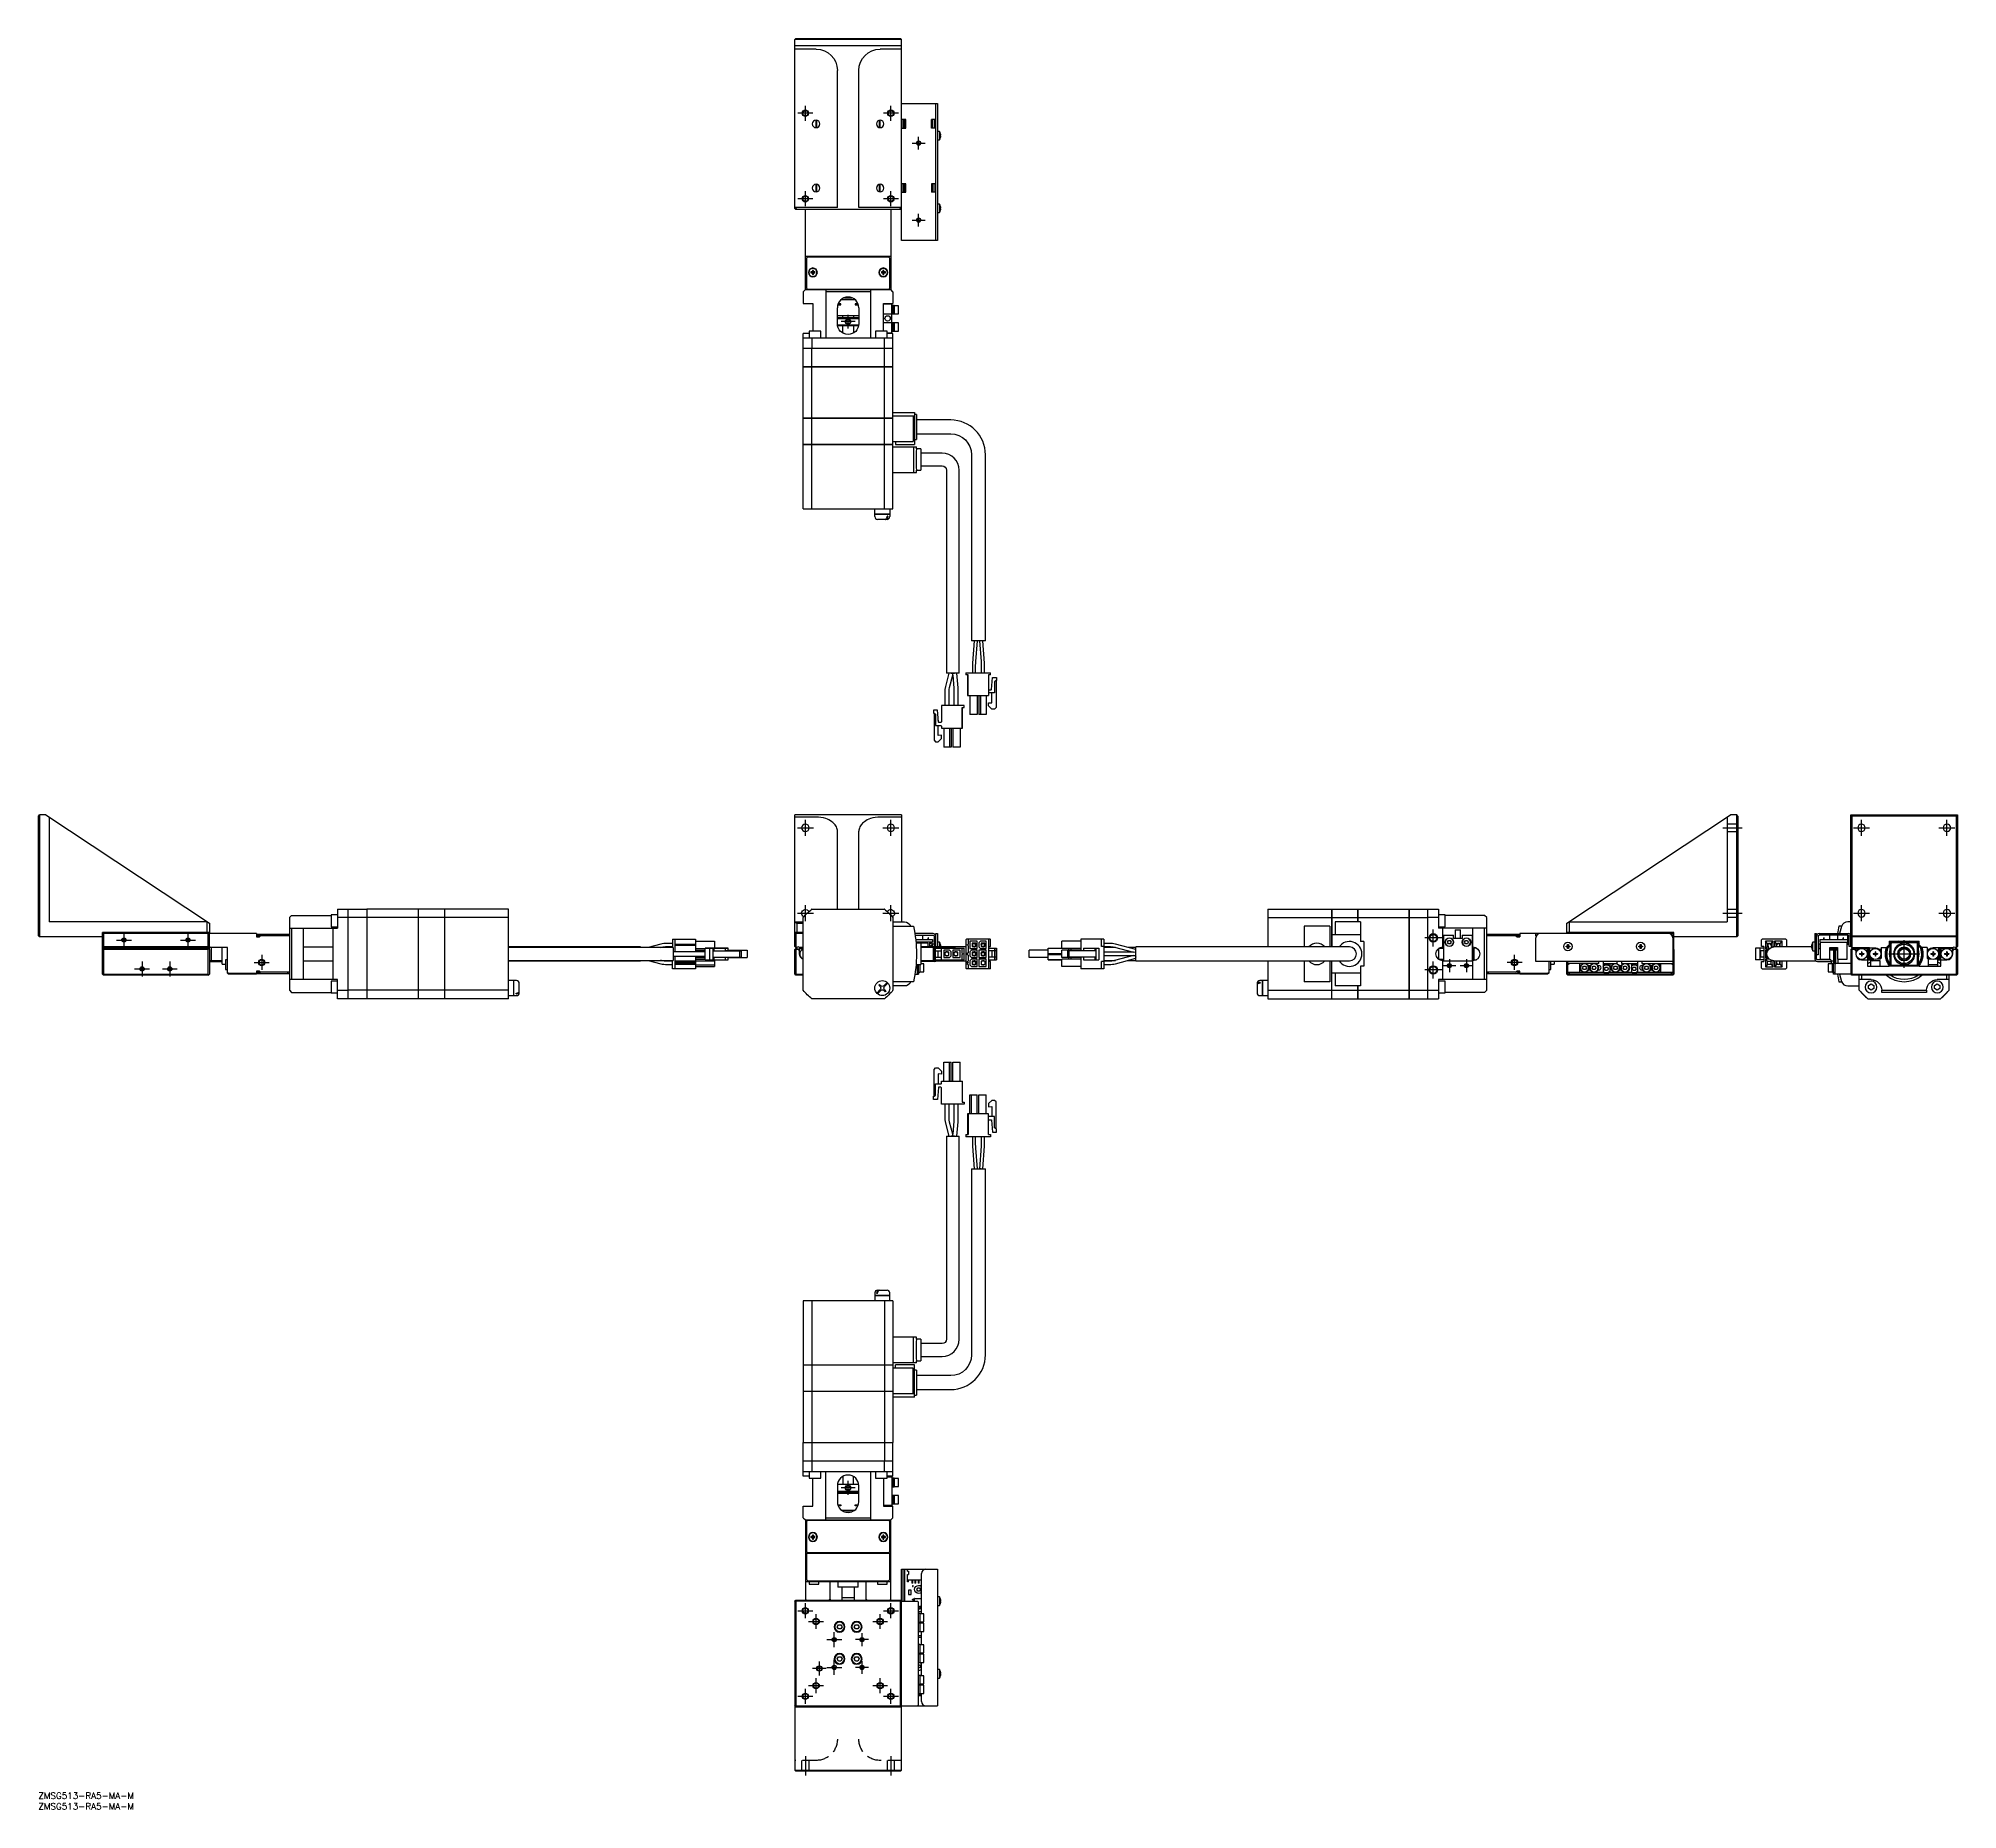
# Model space of a CAD drawing. Extents: x 0 to 898, y -8 to 821.
import ezdxf

# ---------------------------------------------------------------- set-up
doc = ezdxf.new("R2010")
doc.units = 0
doc.header["$LTSCALE"] = 0.5
doc.linetypes.add('CENTER', pattern=[50.8, 31.75, -6.35, 6.35, -6.35])
doc.linetypes.add('DASHED', pattern=[19.05, 12.7, -6.35])
for name, color, linetype in [('MSM_CENTER', 1, 'CENTER'), ('MSM_CONTINUOUS', 7, 'CONTINUOUS'), ('MSM_DASHED', 4, 'DASHED'), ('MSM_NARROW', 5, 'CONTINUOUS'), ('MSM_PART_NUMBER', 7, 'CONTINUOUS')]:
    doc.layers.add(name, color=color, linetype=linetype)
doc.styles.get("Standard").update_dxf_attribs({"font": 'txt.shx', "height": 1, "bigfont": 'bigfont.shx'})

# ---------------------------------------------------------------- blocks, each defined once
blk = doc.blocks.new('*U2')
at = {"layer": 'MSM_PART_NUMBER'}
blk.add_text('ZMSG513-RA5-MA-M', height=3, dxfattribs=at).set_placement((0, -3))
blk = doc.blocks.new('*U3')
at = {"layer": 'MSM_PART_NUMBER'}
blk.add_text('ZMSG513-RA5-MA-M', height=3, dxfattribs=at).set_placement((0, -8))

msp = doc.modelspace()

# ---------------------------------------------------------------- linework, layer by layer
at = {"layer": 'MSM_CENTER'}
for p, q in [((362.39, 785.57), (355.39, 785.57)), ((358.89, 782.07), (358.89, 789.07)), ((402.39, 785.57), (395.39, 785.57)), ((398.89, 782.07), (398.89, 789.07)), ((411.89, 768.57), (411.89, 774.57)), ((408.89, 771.57), (414.89, 771.57)), ((362.39, 745.57), (355.39, 745.57)), ((358.89, 742.07), (358.89, 749.07)), ((402.39, 745.57), (395.39, 745.57)), ((398.89, 742.07), (398.89, 749.07)), ((411.89, 732.57), (411.89, 738.57)), ((408.89, 735.57), (414.89, 735.57)), ((382.14, 688.08), (375.64, 688.08)), ((378.89, 684.83), (378.89, 691.33)), ((355.14, 451.29), (362.64, 451.29)), ((358.89, 447.54), (358.89, 455.04)), ((395.14, 451.29), (402.64, 451.29)), ((398.89, 447.54), (398.89, 455.04)), ((788.22, 451.29), (797.22, 451.29)), ((849.3, 451.29), (856.8, 451.29)), ((853.05, 447.54), (853.05, 455.04)), ((889.3, 451.29), (896.8, 451.29)), ((893.05, 447.54), (893.05, 455.04)), ((358.89, 407.54), (358.89, 415.04)), ((398.89, 407.54), (398.89, 415.04)), ((853.05, 407.54), (853.05, 415.04)), ((893.05, 407.54), (893.05, 415.04)), ((355.14, 411.29), (362.64, 411.29)), ((395.14, 411.29), (402.64, 411.29)), ((788.22, 411.29), (797.22, 411.29)), ((849.3, 411.29), (856.8, 411.29)), ((889.3, 411.29), (896.8, 411.29)), ((36.5, 398.79), (43.5, 398.79)), ((40, 402.29), (40, 395.29)), ((66.5, 398.79), (73.5, 398.79)), ((70, 402.29), (70, 395.29)), ((656.72, 399.79), (648.72, 399.79)), ((652.72, 395.79), (652.72, 403.79)), ((873.05, 385.79), (873.05, 398.79)), ((48.5, 388.79), (48.5, 381.79)), ((61.5, 388.79), (61.5, 381.79)), ((101, 388.29), (108, 388.29)), ((104.5, 391.79), (104.5, 384.79)), ((652.72, 380.79), (652.72, 388.79)), ((663.22, 386.79), (657.22, 386.79)), ((660.22, 389.79), (660.22, 383.79)), ((671.22, 386.79), (665.22, 386.79)), ((668.22, 389.79), (668.22, 383.79)), ((694.22, 388.29), (687.22, 388.29)), ((690.72, 384.79), (690.72, 391.79)), ((866.55, 392.29), (879.55, 392.29)), ((45, 385.29), (52, 385.29)), ((58, 385.29), (65, 385.29)), ((656.72, 384.79), (648.72, 384.79)), ((378.89, 139.25), (378.89, 145.75)), ((382.14, 142.5), (375.64, 142.5)), ((355.39, 85), (362.39, 85)), ((358.89, 81.5), (358.89, 88.5)), ((363.89, 76.5), (363.89, 83.5)), ((393.89, 76.5), (393.89, 83.5)), ((395.39, 85), (402.39, 85)), ((398.89, 81.5), (398.89, 88.5)), ((360.39, 80), (367.39, 80)), ((372.39, 68), (372.39, 75)), ((385.39, 68.5), (385.39, 74.5)), ((390.39, 80), (397.39, 80)), ((368.89, 71.5), (375.89, 71.5)), ((388.39, 71.5), (382.39, 71.5)), ((368.69, 58), (362.19, 58)), ((365.44, 54.75), (365.44, 61.25)), ((368.89, 58.5), (375.89, 58.5)), ((372.39, 55), (372.39, 62)), ((388.39, 58.5), (382.39, 58.5)), ((385.39, 55.5), (385.39, 61.5)), ((355.39, 45), (362.39, 45)), ((358.89, 41.5), (358.89, 48.5)), ((360.39, 50), (367.39, 50)), ((363.89, 46.5), (363.89, 53.5)), ((390.39, 50), (397.39, 50)), ((393.89, 46.5), (393.89, 53.5)), ((395.39, 45), (402.39, 45)), ((398.89, 41.5), (398.89, 48.5)), ((358.89, 17), (358.89, 8)), ((398.89, 17), (398.89, 8))]:
    msp.add_line(p, q, dxfattribs=at)
at = {"layer": 'MSM_CONTINUOUS'}
for p, q in [((354.39, 820.57), (353.89, 820.07)), ((353.89, 741.07), (353.89, 820.07)), ((403.89, 820.07), (353.89, 820.07)), ((354.39, 820.57), (403.39, 820.57)), ((403.39, 820.57), (403.89, 820.07)), ((403.89, 726.07), (403.89, 820.07)), ((403.89, 817.07), (353.89, 817.07)), ((363.89, 815.57), (353.89, 815.57)), ((403.89, 815.57), (393.89, 815.57)), ((373.89, 741.53), (373.89, 805.57)), ((383.89, 741.53), (383.89, 805.57)), ((363.89, 778.82), (363.89, 782.32)), ((364.24, 778.86), (364.24, 782.29)), ((393.54, 778.86), (393.54, 782.29)), ((393.89, 778.82), (393.89, 782.32)), ((403.89, 790.07), (420.69, 790.07)), ((405.89, 782.57), (403.89, 782.57)), ((404.69, 778.57), (404.69, 782.57)), ((405.19, 782.57), (405.19, 778.57)), ((405.39, 782.57), (405.39, 778.57)), ((405.89, 778.57), (405.89, 782.57)), ((417.89, 778.57), (417.89, 782.57)), ((419.89, 782.57), (417.89, 782.57)), ((418.39, 778.57), (418.39, 782.57)), ((419.09, 782.57), (419.09, 778.57)), ((419.89, 726.07), (419.89, 790.07)), ((420.69, 790.07), (420.69, 726.07)), ((403.89, 778.57), (405.89, 778.57)), ((419.89, 778.57), (417.89, 778.57)), ((421.59, 777.07), (420.69, 777.07)), ((420.69, 773.07), (421.59, 773.07)), ((421.59, 777.07), (421.59, 773.07)), ((422.16, 775.96), (422.17, 775.96)), ((422.16, 775.25), (422.28, 775.25)), ((422.16, 774.89), (422.16, 775.25)), ((422.28, 774.89), (422.16, 774.89)), ((422.17, 774.19), (422.16, 774.19)), ((363.89, 748.82), (363.89, 752.32)), ((364.24, 748.86), (364.24, 752.29)), ((393.54, 748.86), (393.54, 752.29)), ((393.89, 748.82), (393.89, 752.32)), ((405.89, 752.57), (403.89, 752.57)), ((403.89, 748.57), (405.89, 748.57)), ((404.69, 748.57), (404.69, 752.57)), ((405.19, 752.57), (405.19, 748.57)), ((405.39, 752.57), (405.39, 748.57)), ((405.89, 748.57), (405.89, 752.57)), ((419.89, 752.57), (417.89, 752.57)), ((417.89, 752.57), (417.89, 748.57)), ((419.89, 748.57), (417.89, 748.57)), ((418.39, 748.57), (418.39, 752.57)), ((419.09, 748.57), (419.09, 752.57)), ((353.89, 741.57), (354.89, 740.57)), ((353.89, 741.07), (354.39, 740.57)), ((373.89, 741.53), (353.94, 741.53)), ((354.14, 740.82), (354.39, 741.07)), ((403.39, 740.57), (354.39, 740.57)), ((358.89, 703.07), (358.89, 740.57)), ((403.85, 741.53), (383.89, 741.53)), ((398.89, 740.57), (398.89, 703.07)), ((402.89, 740.57), (403.89, 741.57)), ((403.39, 741.07), (403.64, 740.82)), ((403.89, 741.07), (403.39, 740.57)), ((421.59, 743.07), (420.69, 743.07)), ((420.69, 739.07), (421.59, 739.07)), ((421.59, 743.07), (421.59, 739.07)), ((422.16, 741.96), (422.17, 741.96)), ((422.16, 741.25), (422.28, 741.25)), ((422.16, 740.89), (422.16, 741.25)), ((422.28, 740.89), (422.16, 740.89)), ((422.17, 740.19), (422.16, 740.19)), ((398.89, 718.57), (358.89, 718.57)), ((364.39, 718.27), (364.39, 718.57)), ((365.14, 718.57), (365.14, 718.27)), ((370.64, 718.27), (370.64, 718.57)), ((374.09, 718.57), (373.89, 718.37)), ((383.89, 718.37), (383.69, 718.57)), ((387.14, 718.57), (387.14, 718.27)), ((392.64, 718.27), (392.64, 718.57)), ((393.39, 718.57), (393.39, 718.27)), ((420.69, 726.07), (403.89, 726.07)), ((359.39, 717.07), (358.89, 717.07)), ((359.39, 716.57), (358.89, 716.57)), ((359.89, 718.27), (359.39, 717.77)), ((359.39, 717.77), (359.39, 703.77)), ((397.89, 718.27), (359.89, 718.27)), ((362.15, 711.31), (361.48, 711.31)), ((361.48, 710.83), (362.15, 710.83)), ((362.15, 711.99), (362.15, 711.31)), ((362.15, 710.83), (362.15, 710.16)), ((362.63, 711.31), (362.63, 711.99)), ((363.31, 711.31), (362.63, 711.31)), ((362.63, 710.83), (363.31, 710.83)), ((362.63, 710.16), (362.63, 710.83)), ((383.89, 718.37), (373.89, 718.37)), ((373.89, 718.37), (373.89, 718.27)), ((383.89, 718.27), (383.89, 718.37)), ((395.15, 711.31), (394.48, 711.31)), ((394.48, 710.83), (395.15, 710.83)), ((395.15, 711.99), (395.15, 711.31)), ((395.15, 710.83), (395.15, 710.16)), ((395.63, 711.31), (395.63, 711.99)), ((396.31, 711.31), (395.63, 711.31)), ((395.63, 710.16), (395.63, 710.83)), ((395.63, 710.83), (396.31, 710.83)), ((398.39, 717.77), (397.89, 718.27)), ((398.39, 703.77), (398.39, 717.77)), ((398.89, 717.07), (398.39, 717.07)), ((398.89, 716.57), (398.39, 716.57)), ((358.89, 703.07), (357.89, 702.07)), ((357.89, 702.07), (357.89, 696.57)), ((358.89, 703.07), (398.89, 703.07)), ((359.39, 703.77), (359.89, 703.27)), ((359.89, 703.27), (397.89, 703.27)), ((364.39, 703.27), (364.39, 703.07)), ((368.39, 703.07), (368.39, 680.57)), ((389.39, 702.07), (368.39, 702.07)), ((368.89, 703.27), (368.89, 703.07)), ((371.39, 703.27), (371.39, 703.07)), ((386.39, 703.07), (386.39, 703.27)), ((388.89, 703.07), (388.89, 703.27)), ((389.39, 703.07), (389.39, 680.57)), ((393.39, 703.07), (393.39, 703.27)), ((397.89, 703.27), (398.39, 703.77)), ((399.89, 702.07), (398.89, 703.07)), ((399.89, 702.07), (399.89, 696.57)), ((357.89, 696.57), (362.39, 696.57)), ((362.39, 696.57), (362.39, 683.57)), ((373.89, 687.07), (373.89, 694.57)), ((374.09, 695.97), (375.56, 695.97)), ((375.56, 696.47), (374.27, 696.47)), ((375.54, 695.97), (375.54, 696.47)), ((375.56, 695.97), (375.56, 696.47)), ((375.77, 698.47), (382.02, 698.47)), ((377.19, 699.27), (380.6, 699.27)), ((377.64, 699.27), (377.64, 699.42)), ((380.14, 699.42), (380.14, 699.27)), ((383.52, 696.47), (382.23, 696.47)), ((382.23, 696.47), (382.23, 695.97)), ((382.23, 695.97), (383.69, 695.97)), ((382.25, 696.47), (382.25, 695.97)), ((383.89, 694.57), (383.89, 687.07)), ((395.39, 696.57), (399.89, 696.57)), ((395.39, 683.57), (395.39, 696.57)), ((399.39, 696.27), (395.39, 696.27)), ((400.39, 691.57), (395.39, 691.57)), ((399.39, 682.87), (399.39, 696.27)), ((400.39, 695.57), (399.39, 695.57)), ((399.89, 695.57), (399.89, 691.57)), ((400.39, 695.57), (400.39, 691.57)), ((402.39, 695.47), (400.39, 695.47)), ((400.39, 691.67), (402.39, 691.67)), ((402.39, 691.67), (402.39, 695.47)), ((357.89, 666.87), (357.89, 682.57)), ((360.64, 682.57), (357.89, 682.57)), ((366.14, 683.57), (360.64, 683.57)), ((360.64, 683.57), (360.64, 680.57)), ((366.14, 680.57), (366.14, 683.57)), ((383.89, 690.77), (373.89, 690.77)), ((373.89, 690.07), (383.89, 690.07)), ((373.89, 689.57), (383.89, 689.57)), ((383.86, 686.47), (373.93, 686.47)), ((373.96, 686.27), (383.83, 686.27)), ((376.39, 690.07), (376.39, 690.77)), ((376.39, 682.74), (376.39, 686.27)), ((381.39, 690.77), (381.39, 690.07)), ((381.39, 686.27), (381.39, 682.74)), ((397.14, 683.57), (391.64, 683.57)), ((391.64, 683.57), (391.64, 680.57)), ((400.39, 687.57), (395.39, 687.57)), ((397.14, 680.57), (397.14, 683.57)), ((397.14, 682.87), (399.39, 682.87)), ((399.89, 682.57), (397.14, 682.57)), ((399.39, 683.57), (400.39, 683.57)), ((399.89, 687.57), (399.89, 683.57)), ((399.89, 666.87), (399.89, 682.57)), ((400.39, 687.57), (400.39, 683.57)), ((402.39, 687.47), (400.39, 687.47)), ((400.39, 683.67), (402.39, 683.67)), ((402.39, 683.67), (402.39, 687.47)), ((357.89, 680.57), (399.89, 680.57)), ((399.89, 675.57), (357.89, 675.57)), ((361.89, 680.57), (361.89, 675.57)), ((361.92, 666.87), (361.92, 675.57)), ((395.86, 666.87), (395.86, 675.57)), ((395.89, 675.57), (395.89, 680.57)), ((399.89, 666.87), (357.89, 666.87)), ((357.89, 642.87), (357.89, 666.82)), ((399.89, 666.82), (357.89, 666.82)), ((357.94, 666.82), (357.94, 666.87)), ((361.92, 642.87), (361.92, 666.82)), ((362.18, 666.82), (362.18, 666.87)), ((395.61, 666.82), (395.61, 666.87)), ((395.86, 642.87), (395.86, 666.82)), ((399.84, 666.82), (399.84, 666.87)), ((399.89, 630.57), (399.89, 666.82)), ((399.89, 642.87), (357.89, 642.87)), ((357.89, 630.57), (357.89, 642.82)), ((399.89, 642.82), (357.89, 642.82)), ((357.94, 642.82), (357.94, 642.87)), ((361.92, 630.57), (361.92, 642.82)), ((362.18, 642.82), (362.18, 642.87)), ((395.61, 642.82), (395.61, 642.87)), ((395.86, 630.57), (395.86, 642.82)), ((399.84, 642.82), (399.84, 642.87)), ((399.89, 645.57), (409.89, 645.57)), ((399.89, 644.07), (409.89, 644.07)), ((409.29, 644.07), (409.29, 632.07)), ((409.89, 645.57), (409.89, 630.57)), ((410.89, 644.64), (409.89, 644.64)), ((410.89, 644.64), (410.89, 633)), ((426.89, 642.07), (410.89, 642.07)), ((399.89, 630.57), (357.89, 630.57)), ((357.89, 600.57), (357.89, 630.52)), ((399.89, 630.52), (357.89, 630.52)), ((357.94, 630.52), (357.94, 630.57)), ((361.92, 600.57), (361.92, 630.52)), ((362.18, 630.52), (362.18, 630.57)), ((395.61, 630.52), (395.61, 630.57)), ((395.86, 600.57), (395.86, 630.52)), ((399.84, 630.52), (399.84, 630.57)), ((399.89, 632.07), (409.29, 632.07)), ((399.89, 600.57), (399.89, 630.52)), ((399.89, 629.57), (410.89, 629.57)), ((401.09, 632.07), (401.09, 630.57)), ((401.09, 630.57), (409.89, 630.57)), ((409.46, 629.57), (409.46, 617.57)), ((409.89, 633), (410.89, 633)), ((410.89, 635.57), (426.89, 635.57)), ((410.89, 628.57), (410.89, 629.57)), ((412.89, 628.57), (410.89, 628.57)), ((412.89, 628.57), (412.89, 618.57)), ((422.89, 626.57), (412.89, 626.57)), ((412.89, 620.57), (422.89, 620.57)), ((436.64, 625.82), (436.64, 538.82)), ((443.14, 538.82), (443.14, 625.82)), ((399.89, 617.57), (410.89, 617.57)), ((410.89, 617.57), (410.89, 618.57)), ((410.89, 618.57), (412.89, 618.57)), ((424.89, 618.57), (424.89, 523.57)), ((430.89, 523.57), (430.89, 618.57)), ((357.89, 600.57), (399.89, 600.57)), ((391.39, 598.07), (391.39, 600.57)), ((391.39, 598.07), (398.39, 598.07)), ((398.39, 598.02), (391.39, 598.02)), ((391.39, 596.87), (391.39, 598.02)), ((391.44, 598.02), (391.44, 598.07)), ((397.09, 595.57), (392.69, 595.57)), ((397.19, 597.07), (397.19, 596.87)), ((397.54, 597.07), (397.19, 597.07)), ((397.54, 597.07), (397.54, 596.87)), ((398.34, 598.07), (398.34, 598.02)), ((398.39, 600.57), (398.39, 598.07)), ((398.39, 598.02), (398.39, 596.87)), ((443.14, 538.82), (436.64, 538.82)), ((437.89, 538.82), (437.05, 528.28)), ((438.62, 529.09), (439.39, 538.77)), ((440.4, 538.77), (441.12, 529.09)), ((442.69, 528.25), (441.9, 538.82)), ((426.01, 523.57), (424.41, 517.45)), ((430.89, 523.57), (424.89, 523.57)), ((426.35, 516.94), (427.83, 522.63)), ((427.04, 523.57), (427.89, 523.35)), ((427.76, 523.39), (427.04, 523.57)), ((427.75, 523.48), (428.74, 523.57)), ((427.75, 523.48), (427.76, 523.39)), ((427.76, 523.39), (427.89, 523.35)), ((427.89, 523.35), (427.76, 523.39)), ((427.83, 522.63), (427.89, 523.35)), ((427.83, 522.63), (428.41, 516.57)), ((430.41, 516.77), (429.75, 523.57)), ((433.99, 523.82), (433.99, 522.82)), ((433.99, 523.82), (445.59, 523.82)), ((434.99, 522.82), (433.99, 522.82)), ((434.74, 522.82), (434.74, 513.12)), ((434.99, 513.12), (434.99, 522.82)), ((437.02, 527.43), (437.02, 523.82)), ((438.52, 526.45), (438.62, 529.09)), ((438.52, 523.82), (438.52, 526.45)), ((441.12, 529.09), (441.22, 526.46)), ((441.22, 526.46), (441.22, 523.82)), ((442.72, 523.82), (442.72, 527.45)), ((445.59, 522.82), (444.59, 522.82)), ((444.59, 522.82), (444.59, 513.12)), ((445.59, 522.82), (445.59, 523.82)), ((445.99, 516.06), (446.48, 521.62)), ((446.48, 521.62), (448.39, 521.62)), ((448.39, 521.62), (448.39, 520.12)), ((424.41, 517.45), (424.22, 515.93)), ((424.22, 515.93), (424.22, 508.57)), ((426.22, 515.93), (426.35, 516.94)), ((426.22, 508.57), (426.22, 515.93)), ((428.41, 516.57), (428.42, 516.48)), ((428.42, 516.48), (428.42, 508.57)), ((430.42, 516.48), (430.41, 516.77)), ((430.42, 508.57), (430.42, 516.48)), ((434.74, 513.12), (444.59, 513.12)), ((435.89, 513.12), (435.89, 504.22)), ((439.29, 513.12), (439.29, 504.22)), ((440.09, 513.12), (440.09, 504.22)), ((440.84, 513.12), (440.84, 504.22)), ((443.49, 513.12), (443.49, 504.22)), ((444.89, 515.87), (445.79, 515.87)), ((447.39, 514.37), (444.89, 514.37)), ((446.09, 509.69), (446.09, 514.37)), ((448.09, 520.12), (447.39, 519.62)), ((447.39, 519.62), (447.39, 514.37)), ((448.39, 520.12), (448.09, 520.12)), ((448.09, 520.12), (448.09, 507.52)), ((418.79, 506.37), (418.79, 504.87)), ((420.71, 506.37), (418.79, 506.37)), ((418.79, 504.87), (419.09, 504.87)), ((419.09, 504.87), (419.79, 504.37)), ((419.09, 504.87), (419.09, 492.27)), ((419.79, 504.37), (419.79, 499.12)), ((421.2, 500.81), (420.71, 506.37)), ((421.2, 500.81), (420.71, 506.37)), ((422.59, 508.57), (422.59, 500.92)), ((433.19, 508.57), (422.59, 508.57)), ((432.19, 497.87), (432.19, 507.57)), ((432.19, 507.57), (433.19, 507.57)), ((432.19, 497.87), (432.19, 507.57)), ((432.44, 497.87), (432.44, 507.57)), ((433.19, 507.57), (433.19, 508.57)), ((433.19, 507.57), (433.19, 508.57)), ((439.29, 504.22), (435.89, 504.22)), ((443.49, 504.22), (440.09, 504.22)), ((444.59, 509.82), (446.09, 509.69)), ((444.59, 508.32), (444.59, 509.82)), ((446.09, 506.82), (444.59, 508.32)), ((447.39, 506.82), (446.09, 506.82)), ((448.09, 507.52), (447.39, 506.82)), ((419.79, 499.12), (422.29, 499.12)), ((421.2, 500.81), (421.09, 501.96)), ((421.2, 500.81), (421.09, 501.96)), ((421.09, 501.96), (421.09, 501.96)), ((421.09, 494.44), (421.09, 499.12)), ((421.09, 494.44), (421.09, 499.12)), ((422.59, 494.57), (421.09, 494.44)), ((422.29, 500.62), (421.39, 500.62)), ((422.59, 498.82), (422.59, 497.87)), ((422.59, 497.87), (432.19, 497.87)), ((422.59, 493.07), (422.59, 494.57)), ((422.59, 493.07), (422.59, 494.57)), ((423.69, 497.87), (423.69, 488.97)), ((426.34, 497.87), (426.34, 488.97)), ((427.09, 497.87), (427.09, 488.97)), ((427.09, 497.87), (427.09, 488.97)), ((427.89, 497.87), (427.89, 488.97)), ((431.29, 497.87), (431.29, 488.97)), ((431.29, 497.87), (431.29, 488.97)), ((432.19, 497.87), (432.44, 497.87)), ((419.09, 492.27), (419.79, 491.57)), ((419.79, 491.57), (421.09, 491.57)), ((421.09, 491.57), (422.59, 493.07)), ((421.09, 491.57), (422.59, 493.07)), ((427.09, 488.97), (423.69, 488.97)), ((431.29, 488.97), (427.89, 488.97)), ((0, 456.79), (0.5, 457.29)), ((0, 400.79), (0, 456.79)), ((0.5, 457.29), (0.5, 400.29)), ((3.5, 457.29), (0.5, 457.29)), ((3.5, 457.29), (80, 406.66)), ((5, 456.3), (5, 407.29)), ((353.89, 395.79), (353.89, 457.29)), ((403.89, 457.29), (353.89, 457.29)), ((363.89, 456.3), (353.89, 456.3)), ((373.89, 413.29), (373.89, 449.68)), ((383.89, 413.29), (383.89, 449.68)), ((403.89, 456.3), (393.89, 456.3)), ((403.89, 457.29), (403.89, 407.29)), ((715.22, 406.66), (791.72, 457.29)), ((790.22, 456.3), (790.22, 407.29)), ((794.72, 457.29), (791.72, 457.29)), ((794.72, 400.29), (794.72, 457.29)), ((795.22, 456.79), (794.72, 457.29)), ((795.22, 456.79), (795.22, 400.79)), ((848.05, 395.79), (848.05, 457.29)), ((848.55, 456.79), (848.05, 457.29)), ((848.05, 457.29), (898.05, 457.29)), ((848.55, 456.79), (848.55, 400.79)), ((897.55, 456.79), (848.55, 456.79)), ((897.55, 456.79), (898.05, 457.29)), ((897.55, 400.79), (897.55, 456.79)), ((898.05, 457.29), (898.05, 395.79)), ((140, 413.29), (140, 404.29)), ((140, 413.29), (153.7, 413.29)), ((145, 371.29), (145, 413.29)), ((153.7, 413.29), (153.7, 371.29)), ((153.75, 413.24), (153.7, 413.24)), ((153.75, 413.29), (153.75, 371.29)), ((177.7, 413.29), (153.75, 413.29)), ((177.7, 413.29), (177.7, 371.29)), ((177.75, 413.24), (177.7, 413.24)), ((190, 413.29), (177.75, 413.29)), ((177.75, 413.29), (177.75, 371.29)), ((190, 413.29), (190, 371.29)), ((190.05, 413.24), (190, 413.24)), ((220, 413.29), (190.05, 413.29)), ((190.05, 413.29), (190.05, 371.29)), ((220, 371.29), (220, 413.29)), ((361.89, 413.29), (361.77, 413.16)), ((361.92, 413.29), (395.86, 413.29)), ((396.02, 413.16), (395.89, 413.29)), ((575.22, 413.29), (575.22, 395.54)), ((575.22, 413.29), (605.17, 413.29)), ((605.17, 395.54), (605.17, 413.29)), ((605.17, 413.24), (605.22, 413.24)), ((605.22, 413.29), (605.22, 395.54)), ((605.22, 413.29), (617.47, 413.29)), ((617.47, 407.29), (617.47, 413.29)), ((617.47, 413.24), (617.52, 413.24)), ((617.52, 413.29), (641.47, 413.29)), ((617.52, 407.29), (617.52, 413.29)), ((641.47, 371.29), (641.47, 413.29)), ((641.47, 413.24), (641.52, 413.24)), ((641.52, 371.29), (641.52, 413.29)), ((641.52, 413.29), (655.22, 413.29)), ((650.22, 371.29), (650.22, 413.29)), ((655.22, 413.29), (655.22, 404.29)), ((79.04, 407.29), (5, 407.29)), ((79, 402.29), (79, 407.29)), ((80, 406.66), (80, 402.29)), ((118.5, 410.29), (117.5, 409.29)), ((117.5, 409.29), (117.5, 375.29)), ((117.5, 404.29), (140, 404.29)), ((118.5, 410.29), (137, 410.29)), ((118.5, 404.29), (118.5, 380.29)), ((124, 380.29), (124, 404.29)), ((137, 410.54), (137, 405.04)), ((140, 410.54), (137, 410.54)), ((137, 405.04), (140, 405.04)), ((138, 380.29), (138, 404.29)), ((145, 409.29), (140, 409.29)), ((153.7, 409.26), (145, 409.26)), ((153.75, 409), (153.7, 409)), ((177.7, 409.26), (153.75, 409.26)), ((177.75, 409), (177.7, 409)), ((190, 409.26), (177.75, 409.26)), ((190.05, 409), (190, 409)), ((220, 409.26), (190.05, 409.26)), ((353.89, 407.29), (357.89, 407.29)), ((353.94, 407.29), (354.89, 406.66)), ((354.89, 406.66), (357.89, 406.66)), ((354.89, 406.66), (354.89, 402.29)), ((358.02, 409.42), (357.89, 409.29)), ((357.89, 375.32), (357.89, 409.26)), ((399.89, 409.29), (399.77, 409.42)), ((399.89, 409.26), (399.89, 375.32)), ((399.89, 407.29), (405.31, 407.29)), ((399.89, 405.29), (409.46, 405.29)), ((575.22, 409.26), (605.17, 409.26)), ((604.22, 405.29), (592.22, 405.29)), ((592.22, 405.29), (592.22, 395.54)), ((604.22, 405.29), (604.22, 395.54)), ((605.17, 409), (605.22, 409)), ((605.22, 409.26), (617.47, 409.26)), ((606.72, 407.29), (606.72, 401.29)), ((618.72, 407.29), (606.72, 407.29)), ((617.47, 409), (617.52, 409)), ((617.52, 409.26), (641.47, 409.26)), ((618.72, 407.29), (618.72, 398.07)), ((641.47, 409), (641.52, 409)), ((641.52, 409.26), (650.22, 409.26)), ((655.22, 409.29), (650.22, 409.29)), ((658.22, 410.54), (655.22, 410.54)), ((655.22, 405.04), (658.22, 405.04)), ((677.72, 404.29), (655.22, 404.29)), ((657.22, 395.54), (657.22, 404.29)), ((658.22, 405.04), (658.22, 410.54)), ((676.72, 410.29), (658.22, 410.29)), ((671.22, 395.54), (671.22, 404.29)), ((677.72, 409.29), (676.72, 410.29)), ((676.72, 380.29), (676.72, 404.29)), ((677.72, 375.29), (677.72, 409.29)), ((715.22, 402.29), (715.22, 406.66)), ((716.18, 407.29), (790.22, 407.29)), ((716.22, 407.29), (716.22, 402.29)), ((843.8, 405.29), (842.48, 405.29)), ((843.75, 405.12), (842.79, 401.79)), ((848.05, 407.29), (846.63, 407.29)), ((0.5, 400.29), (0, 400.79)), ((30, 400.29), (0.5, 400.29)), ((30, 394.59), (30, 402.29)), ((80, 402.29), (30, 402.29)), ((30.25, 402.04), (30, 401.79)), ((30.5, 395.79), (30, 395.29)), ((88.5, 395.29), (30, 395.29)), ((30.5, 402.29), (30.25, 402.04)), ((30.25, 402.04), (30.5, 401.79)), ((30.5, 401.79), (30.5, 395.79)), ((79.5, 401.79), (30.5, 401.79)), ((30.5, 395.79), (79.5, 395.79)), ((79.75, 402.04), (79.5, 402.29)), ((79.5, 401.79), (79.75, 402.04)), ((79.5, 395.79), (79.5, 401.79)), ((80, 395.29), (79.5, 395.79)), ((80, 401.79), (79.75, 402.04)), ((80, 394.59), (80, 401.79)), ((102, 401.79), (80, 401.79)), ((80.5, 395.29), (80, 395.79)), ((81, 389.29), (81, 395.29)), ((86, 387.54), (86, 395.29)), ((88.5, 383.29), (88.5, 395.29)), ((102, 401.79), (102, 400.29)), ((103.75, 400.54), (102, 400.54)), ((102, 400.29), (103.5, 400.29)), ((102.3, 400.79), (102.3, 401.59)), ((102.3, 401.59), (117.3, 401.59)), ((117.5, 400.79), (102.3, 400.79)), ((102.8, 401.59), (102.8, 400.79)), ((104, 400.79), (103.5, 400.29)), ((116.8, 400.79), (116.8, 401.59)), ((117.3, 401.59), (117.3, 400.79)), ((138, 395.5), (124, 395.5)), ((281.75, 395.54), (220, 395.54)), ((297, 395.29), (220, 395.29)), ((281.75, 395.54), (281.75, 395.29)), ((291.23, 396.86), (285.38, 395.29)), ((291.17, 395.29), (291.63, 395.41)), ((291.24, 396.86), (291.23, 396.86)), ((296.75, 397.24), (294.12, 397.24)), ((294.12, 395.74), (296.75, 395.74)), ((296.75, 399.19), (307.45, 399.19)), ((296.75, 399.19), (296.75, 395.29)), ((297, 395.29), (297, 389.29)), ((297.75, 399.19), (297.75, 393.29)), ((307.45, 396.74), (297.75, 396.74)), ((307.45, 396.24), (297.75, 396.24)), ((307.45, 399.19), (307.45, 393.29)), ((307.45, 398.19), (316.35, 398.19)), ((316.35, 398.19), (316.35, 394.99)), ((357.89, 402.29), (353.89, 402.29)), ((353.89, 401.79), (354.14, 402.04)), ((354.39, 395.29), (353.89, 395.79)), ((354.14, 402.04), (354.39, 402.29)), ((354.39, 401.79), (354.14, 402.04)), ((354.39, 401.79), (354.39, 395.29)), ((357.89, 401.79), (354.39, 401.79)), ((354.83, 395.29), (354.39, 395.29)), ((357.89, 395.29), (356.16, 395.29)), ((418.69, 401.79), (410.13, 401.79)), ((410.26, 400.99), (418.69, 400.99)), ((410.51, 398.99), (418.39, 398.99)), ((410.89, 398.11), (410.61, 398.11)), ((416.14, 397.29), (410.68, 397.29)), ((410.89, 398.11), (410.89, 397.29)), ((418.39, 397.79), (410.89, 397.79)), ((412.89, 397.29), (412.89, 387.29)), ((433.99, 395.54), (412.89, 395.54)), ((427.89, 395.29), (412.89, 395.29)), ((413.89, 398.99), (413.89, 400.99)), ((416.14, 397.29), (416.14, 395.64)), ((416.14, 395.64), (416.64, 395.64)), ((416.27, 398.99), (416.27, 399.79)), ((416.52, 399.79), (416.27, 399.79)), ((416.52, 398.99), (416.52, 399.79)), ((416.64, 395.64), (416.64, 395.54)), ((417.14, 395.54), (417.14, 397.79)), ((417.6, 397.24), (417.14, 397.24)), ((417.6, 397.79), (417.6, 397.24)), ((418.19, 396.79), (417.69, 396.29)), ((417.69, 395.54), (417.69, 396.29)), ((418.14, 397.79), (418.14, 396.74)), ((418.19, 396.79), (418.19, 395.54)), ((419.09, 396.79), (418.19, 396.79)), ((418.39, 398.99), (418.39, 397.79)), ((419.09, 400.59), (419.09, 395.54)), ((419.89, 401.79), (420.69, 401.79)), ((419.89, 395.54), (419.89, 401.79)), ((420.69, 401.79), (420.69, 395.54)), ((421.59, 397.79), (420.69, 397.79)), ((421.59, 397.79), (421.59, 395.54)), ((422.16, 396.68), (422.17, 396.68)), ((422.16, 395.97), (422.28, 395.97)), ((422.16, 395.61), (422.16, 395.97)), ((422.28, 395.61), (422.16, 395.61)), ((433.99, 398.89), (433.99, 385.69)), ((445.29, 399.19), (434.29, 399.19)), ((434.99, 399.19), (434.99, 396.74)), ((434.99, 396.24), (434.99, 392.82)), ((435.89, 398.19), (435.89, 394.79)), ((439.29, 398.19), (435.89, 398.19)), ((437.27, 397.24), (436.89, 396.87)), ((436.89, 396.87), (436.89, 396.12)), ((436.89, 396.12), (437.27, 395.74)), ((437.64, 397.29), (436.99, 397.29)), ((436.99, 397.29), (436.99, 396.97)), ((436.99, 396.02), (436.99, 395.69)), ((436.99, 395.69), (437.64, 395.69)), ((437.05, 396.28), (437.18, 395.83)), ((438.64, 397.24), (437.27, 397.24)), ((437.27, 395.74), (438.64, 395.74)), ((438.14, 397.39), (437.64, 397.39)), ((437.64, 397.39), (437.64, 397.24)), ((437.64, 395.74), (437.64, 395.59)), ((437.64, 395.59), (438.14, 395.59)), ((438.14, 397.39), (438.14, 397.24)), ((438.64, 397.29), (438.14, 397.29)), ((438.14, 395.59), (438.14, 395.74)), ((438.14, 395.69), (438.64, 395.69)), ((438.64, 396.18), (438.49, 396.7)), ((438.64, 397.29), (438.64, 395.69)), ((439.29, 394.79), (439.29, 398.19)), ((440.84, 398.19), (440.09, 397.44)), ((440.09, 397.44), (440.09, 395.54)), ((440.09, 395.54), (440.84, 394.79)), ((443.49, 398.19), (440.84, 398.19)), ((441.47, 397.24), (441.09, 396.87)), ((441.09, 396.87), (441.09, 396.12)), ((441.25, 396.69), (441.09, 396.15)), ((441.09, 396.12), (441.47, 395.74)), ((441.19, 397.29), (441.19, 396.97)), ((441.84, 397.29), (441.19, 397.29)), ((441.19, 396.02), (441.19, 395.69)), ((441.19, 395.69), (441.84, 395.69)), ((442.84, 397.24), (441.47, 397.24)), ((441.47, 395.74), (442.84, 395.74)), ((442.34, 397.39), (441.84, 397.39)), ((441.84, 397.39), (441.84, 397.24)), ((441.84, 395.74), (441.84, 395.59)), ((441.84, 395.59), (442.34, 395.59)), ((442.34, 397.39), (442.34, 397.24)), ((442.84, 397.29), (442.34, 397.29)), ((442.34, 395.59), (442.34, 395.74)), ((442.34, 395.69), (442.84, 395.69)), ((442.54, 395.74), (442.69, 396.29)), ((442.84, 397.29), (442.84, 395.69)), ((443.49, 394.79), (443.49, 398.19)), ((444.59, 399.19), (444.59, 385.39)), ((444.59, 395.79), (445.59, 395.79)), ((445.59, 395.79), (445.59, 398.89)), ((478.87, 394.79), (478.87, 398.19)), ((487.77, 398.19), (478.87, 398.19)), ((487.77, 399.19), (487.77, 393.79)), ((498.47, 399.19), (487.77, 399.19)), ((497.47, 395.79), (497.47, 399.19)), ((498.47, 395.79), (497.47, 395.79)), ((498.47, 399.19), (498.47, 385.39)), ((501.1, 397.24), (498.47, 397.24)), ((498.47, 395.74), (501.1, 395.74)), ((504.05, 395.29), (498.47, 395.29)), ((503.59, 395.41), (512.44, 393.04)), ((513.47, 394.32), (503.98, 396.86)), ((513.47, 395.29), (509.84, 395.29)), ((513.47, 389.04), (513.47, 395.54)), ((613.47, 395.54), (513.47, 395.54)), ((618.72, 401.29), (605.22, 401.29)), ((620.22, 398.07), (618.72, 398.07)), ((620.22, 398.07), (620.22, 386.51)), ((657.52, 395.54), (657.22, 395.54)), ((657.52, 401.04), (657.52, 389.04)), ((657.52, 401.04), (662.22, 401.04)), ((659.35, 397.79), (659.79, 398.54)), ((659.79, 397.04), (659.35, 397.79)), ((659.79, 398.54), (660.65, 398.54)), ((660.65, 397.04), (659.79, 397.04)), ((660.65, 398.54), (661.09, 397.79)), ((661.09, 397.79), (660.65, 397.04)), ((662.22, 399.54), (662.22, 401.04)), ((666.22, 399.54), (662.22, 399.54)), ((662.97, 403.54), (665.47, 403.54)), ((662.97, 403.54), (662.97, 399.54)), ((665.47, 399.54), (665.47, 403.54)), ((666.22, 401.04), (666.22, 399.54)), ((666.22, 401.04), (670.92, 401.04)), ((667.35, 397.79), (667.79, 398.54)), ((667.79, 397.04), (667.35, 397.79)), ((667.79, 398.54), (668.65, 398.54)), ((668.65, 397.04), (667.79, 397.04)), ((668.65, 398.54), (669.09, 397.79)), ((669.09, 397.79), (668.65, 397.04)), ((670.92, 401.04), (670.92, 389.04)), ((671.22, 395.54), (670.92, 395.54)), ((671.12, 395.54), (671.12, 389.04)), ((692.92, 400.79), (677.72, 400.79)), ((677.92, 400.79), (677.92, 401.59)), ((677.92, 401.59), (692.92, 401.59)), ((678.42, 401.59), (678.42, 400.79)), ((691.72, 400.29), (691.22, 400.79)), ((693.22, 400.54), (691.47, 400.54)), ((691.72, 400.29), (693.22, 400.29)), ((692.42, 400.79), (692.42, 401.59)), ((692.92, 401.59), (692.92, 400.79)), ((693.22, 401.79), (693.22, 400.29)), ((764.72, 401.79), (693.22, 401.79)), ((700.72, 400.59), (700.72, 401.79)), ((700.72, 400.59), (700.89, 400.59)), ((700.72, 388.79), (700.72, 399.79)), ((714.83, 395.97), (715.54, 395.97)), ((714.83, 395.61), (714.83, 395.97)), ((715.54, 395.61), (714.83, 395.61)), ((765.22, 402.29), (715.22, 402.29)), ((715.47, 402.04), (715.22, 401.79)), ((715.72, 402.29), (715.47, 402.04)), ((715.47, 402.04), (715.72, 401.79)), ((715.54, 395.97), (715.54, 396.68)), ((715.54, 396.68), (715.9, 396.68)), ((715.55, 395.96), (715.54, 395.97)), ((715.55, 395.62), (715.54, 395.61)), ((715.54, 394.9), (715.54, 395.61)), ((715.55, 395.96), (715.89, 395.96)), ((715.55, 395.62), (715.55, 395.96)), ((715.89, 395.62), (715.55, 395.62)), ((715.89, 395.96), (715.9, 395.97)), ((715.89, 395.96), (715.89, 395.62)), ((715.89, 395.62), (715.9, 395.61)), ((715.9, 396.68), (715.9, 395.97)), ((715.9, 395.97), (716.61, 395.97)), ((715.9, 395.61), (715.9, 394.9)), ((716.61, 395.61), (715.9, 395.61)), ((716.61, 395.97), (716.61, 395.61)), ((748.83, 395.97), (749.54, 395.97)), ((748.83, 395.61), (748.83, 395.97)), ((749.54, 395.61), (748.83, 395.61)), ((749.54, 395.97), (749.54, 396.68)), ((749.54, 396.68), (749.9, 396.68)), ((749.55, 395.96), (749.54, 395.97)), ((749.55, 395.62), (749.54, 395.61)), ((749.54, 394.9), (749.54, 395.61)), ((749.55, 395.62), (749.55, 395.96)), ((749.55, 395.96), (749.89, 395.96)), ((749.89, 395.62), (749.55, 395.62)), ((749.89, 395.96), (749.9, 395.97)), ((749.89, 395.96), (749.89, 395.62)), ((749.89, 395.62), (749.9, 395.61)), ((749.9, 396.68), (749.9, 395.97)), ((749.9, 395.97), (750.61, 395.97)), ((749.9, 395.61), (749.9, 394.9)), ((750.61, 395.61), (749.9, 395.61)), ((750.61, 395.97), (750.61, 395.61)), ((764.72, 400.59), (764.55, 400.59)), ((765.22, 401.79), (764.72, 402.29)), ((764.72, 401.79), (764.97, 402.04)), ((764.72, 401.79), (764.72, 400.59)), ((764.72, 399.79), (764.72, 382.79)), ((765.22, 395.29), (764.72, 395.79)), ((765.22, 395.29), (764.72, 395.29)), ((765.22, 394.59), (765.22, 402.29)), ((794.72, 400.29), (765.22, 400.29)), ((794.72, 400.29), (795.22, 400.79)), ((806.35, 395.79), (806.35, 398.89)), ((807.35, 395.79), (806.35, 395.79)), ((817.65, 399.19), (806.65, 399.19)), ((807.35, 395.79), (807.35, 388.79)), ((811.8, 398.29), (808.15, 398.29)), ((808.15, 398.29), (808.15, 394.69)), ((809.1, 397.24), (808.15, 398.29)), ((809.1, 395.74), (808.15, 394.69)), ((809.1, 397.24), (810.85, 397.24)), ((809.1, 395.74), (809.1, 397.24)), ((809.4, 395.74), (809.1, 395.74)), ((809.25, 396.29), (809.73, 394.57)), ((810.47, 397.24), (810.85, 396.87)), ((811.06, 395.39), (810.7, 396.69)), ((810.85, 397.24), (811.8, 398.29)), ((810.85, 397.24), (810.85, 396.15)), ((811.01, 395.56), (811.15, 395.41)), ((811.8, 395.53), (811.8, 398.29)), ((829.66, 395.54), (812.05, 395.54)), ((815.95, 398.29), (812.4, 398.29)), ((812.4, 398.29), (812.4, 395.54)), ((813.3, 397.24), (812.4, 398.29)), ((813.45, 396.7), (813.11, 395.54)), ((813.3, 396.18), (813.3, 397.24)), ((813.3, 397.24), (815.05, 397.24)), ((814.67, 397.24), (815.05, 396.87)), ((814.67, 395.54), (814.89, 396.28)), ((814.73, 395.74), (815.05, 395.74)), ((815.05, 396.12), (814.76, 395.83)), ((815.05, 397.24), (815.95, 398.29)), ((815.05, 395.74), (815.05, 397.24)), ((815.05, 395.74), (815.22, 395.54)), ((815.95, 395.54), (815.95, 398.29)), ((817.95, 398.89), (817.95, 395.54)), ((829.66, 395.97), (829.78, 395.97)), ((829.78, 395.61), (829.66, 395.61)), ((829.77, 396.68), (829.78, 396.68)), ((829.78, 395.61), (829.78, 395.97)), ((830.35, 393.79), (830.35, 397.79)), ((831.25, 397.79), (830.35, 397.79)), ((831.25, 401.79), (832.05, 401.79)), ((831.25, 401.79), (831.25, 389.99)), ((832.05, 390.09), (832.05, 401.79)), ((832.85, 400.59), (832.85, 391.79)), ((833.75, 396.79), (832.85, 396.79)), ((833.25, 401.79), (846.85, 401.79)), ((846.85, 400.99), (833.25, 400.99)), ((833.55, 398.99), (833.55, 397.79)), ((833.55, 398.99), (846.55, 398.99)), ((833.55, 397.79), (846.55, 397.79)), ((833.75, 394.79), (833.75, 396.79)), ((833.8, 396.74), (833.75, 396.79)), ((833.8, 397.79), (833.8, 389.79)), ((835.42, 398.99), (835.42, 399.79)), ((835.67, 399.79), (835.42, 399.79)), ((835.67, 398.99), (835.67, 399.79)), ((838.05, 400.99), (838.05, 398.99)), ((838.3, 389.79), (838.3, 395.29)), ((838.3, 395.29), (841.8, 395.29)), ((841.8, 395.29), (841.8, 389.79)), ((842.05, 398.99), (842.05, 400.99)), ((844.42, 398.99), (844.42, 399.79)), ((844.67, 399.79), (844.42, 399.79)), ((844.67, 398.99), (844.67, 399.79)), ((846.3, 389.79), (846.3, 397.79)), ((846.55, 398.99), (846.55, 397.79)), ((846.75, 398.07), (846.55, 398.07)), ((846.75, 396.79), (846.75, 400.79)), ((847.2, 400.79), (846.75, 400.79)), ((846.75, 396.79), (847.25, 396.79)), ((847.25, 395.79), (847.25, 400.59)), ((848.05, 395.79), (847.25, 395.79)), ((848.05, 400.29), (848.55, 400.79)), ((898.05, 400.29), (848.05, 400.29)), ((848.55, 395.29), (848.05, 395.79)), ((848.55, 400.79), (897.55, 400.79)), ((848.55, 400.29), (848.55, 395.29)), ((848.55, 395.29), (856.85, 395.29)), ((852.05, 394.79), (852.05, 395.29)), ((853.05, 394.89), (853.05, 395.29)), ((856.85, 393.83), (856.85, 395.29)), ((862.35, 395.29), (865.55, 395.29)), ((862.35, 395.29), (862.35, 390.29)), ((864.84, 395.29), (866.05, 396.5)), ((866.05, 395.79), (865.55, 395.29)), ((866.05, 398.29), (880.05, 398.29)), ((866.05, 398.29), (866.05, 395.79)), ((866.55, 396.99), (867.35, 397.79)), ((866.55, 387.59), (866.55, 396.99)), ((866.85, 397.29), (866.85, 387.29)), ((879.05, 397.49), (867.05, 397.49)), ((867.35, 397.79), (878.75, 397.79)), ((871.99, 395.26), (871.99, 395.26)), ((878.75, 397.79), (879.05, 397.49)), ((879.55, 396.99), (879.05, 397.49)), ((879.25, 387.29), (879.25, 397.29)), ((879.55, 396.99), (879.55, 387.59)), ((880.05, 395.79), (880.05, 398.29)), ((880.05, 396.5), (881.26, 395.29)), ((880.55, 395.29), (880.05, 395.79)), ((883.75, 395.29), (880.55, 395.29)), ((883.75, 395.29), (883.75, 390.29)), ((889.25, 395.29), (895.79, 395.29)), ((889.25, 393.83), (889.25, 395.29)), ((893.05, 394.89), (893.05, 395.29)), ((894.05, 395.29), (894.05, 394.79)), ((897.11, 395.29), (897.55, 395.29)), ((898.05, 400.29), (897.55, 400.79)), ((897.55, 395.29), (897.55, 400.29)), ((898.05, 395.79), (897.55, 395.29)), ((30, 395.09), (31.4, 395.09)), ((30.1, 394.49), (30, 394.59)), ((30.25, 394.54), (30, 394.29)), ((30, 382.79), (30, 394.29)), ((30.1, 394.39), (30.1, 394.59)), ((30.5, 394.79), (30.25, 394.54)), ((30.5, 394.29), (30.25, 394.54)), ((31.1, 394.89), (30.4, 394.89)), ((30.5, 394.79), (79.5, 394.79)), ((79.5, 394.29), (30.5, 394.29)), ((30.5, 394.29), (30.5, 382.79)), ((31.4, 394.79), (31.4, 395.09)), ((75.5, 394.91), (34.5, 394.91)), ((34.5, 394.79), (34.5, 394.91)), ((75.5, 394.79), (75.5, 394.91)), ((78.6, 394.79), (78.6, 395.09)), ((80, 395.09), (78.6, 395.09)), ((79.6, 394.89), (78.9, 394.89)), ((79.75, 394.54), (79.5, 394.79)), ((79.75, 394.54), (79.5, 394.29)), ((79.5, 382.79), (79.5, 394.29)), ((80, 394.29), (79.75, 394.54)), ((80, 394.59), (79.9, 394.49)), ((79.9, 394.59), (79.9, 394.39)), ((80, 394.29), (80, 382.79)), ((80, 389.29), (86, 389.29)), ((80, 388.79), (86, 388.79)), ((86, 387.54), (87.5, 387.54)), ((87.5, 389.54), (87.5, 385.04)), ((88.5, 389.54), (87.5, 389.54)), ((124, 389.08), (138, 389.08)), ((220, 389.29), (297, 389.29)), ((220, 389.04), (281.75, 389.04)), ((281.75, 389.29), (281.75, 389.04)), ((285.38, 389.29), (291.23, 387.72)), ((291.62, 389.17), (291.17, 389.29)), ((296.75, 388.84), (294.12, 388.84)), ((294.12, 387.34), (296.75, 387.34)), ((296.75, 385.39), (296.75, 389.29)), ((303.38, 393.29), (297, 393.29)), ((303.9, 393.29), (297, 393.29)), ((297, 391.29), (303.38, 391.29)), ((297.75, 391.29), (297.75, 385.39)), ((307.45, 388.89), (297.75, 388.89)), ((307.45, 388.39), (297.75, 388.39)), ((307.45, 388.34), (297.75, 388.34)), ((307.45, 387.84), (297.75, 387.84)), ((307.45, 387.79), (297.75, 387.79)), ((307.45, 387.29), (297.75, 387.29)), ((304.64, 393.29), (303.38, 393.29)), ((303.38, 391.29), (304.64, 391.29)), ((304.1, 393.29), (303.9, 393.29)), ((312, 393.29), (304.1, 393.29)), ((312, 393.29), (304.64, 393.29)), ((304.64, 391.29), (312, 391.29)), ((307.45, 394.79), (312, 394.79)), ((307.45, 393.99), (312, 393.99)), ((307.45, 391.29), (307.45, 385.39)), ((307.45, 390.59), (312, 390.59)), ((307.45, 389.79), (312, 389.79)), ((307.45, 389.04), (316.35, 389.04)), ((307.45, 387.14), (316.35, 387.14)), ((307.45, 386.39), (316.35, 386.39)), ((312, 394.99), (319.65, 394.99)), ((313, 394.99), (312, 394.99)), ((312, 389.59), (312, 394.99)), ((312, 389.59), (314.2, 389.59)), ((322.7, 394.99), (313, 394.99)), ((314.2, 394.99), (315.7, 394.99)), ((319.77, 394.99), (314.2, 394.99)), ((314.2, 389.59), (314.2, 394.99)), ((314.2, 389.59), (315.7, 389.59)), ((315.7, 394.99), (316.2, 394.99)), ((315.7, 389.59), (315.7, 394.99)), ((315.7, 393.79), (316.2, 393.79)), ((315.7, 393.79), (328.3, 393.79)), ((315.7, 390.79), (328.3, 390.79)), ((315.7, 389.59), (316.2, 389.59)), ((316.2, 394.99), (321.45, 394.99)), ((316.2, 393.79), (316.2, 394.99)), ((316.2, 393.79), (321.45, 393.79)), ((316.2, 389.59), (316.2, 390.79)), ((316.2, 389.59), (321.45, 389.59)), ((316.35, 389.59), (316.35, 386.39)), ((319.65, 394.99), (319.95, 394.99)), ((319.95, 394.99), (319.77, 394.99)), ((321.45, 394.99), (321.75, 394.99)), ((321.45, 393.79), (321.45, 394.99)), ((326.13, 393.79), (321.45, 393.79)), ((321.75, 393.79), (321.45, 393.79)), ((321.45, 389.59), (321.45, 390.79)), ((321.45, 389.59), (321.75, 389.59)), ((321.75, 394.99), (322.7, 394.99)), ((321.75, 389.59), (322.7, 389.59)), ((322.7, 393.79), (322.7, 394.99)), ((322.7, 393.99), (331.6, 393.99)), ((322.7, 393.99), (331.6, 393.99)), ((322.7, 393.99), (331.6, 393.99)), ((322.7, 389.59), (322.7, 390.79)), ((322.7, 390.59), (331.6, 390.59)), ((326, 393.79), (326.13, 393.79)), ((327.5, 393.79), (326, 393.79)), ((329, 393.79), (327.5, 393.79)), ((328.3, 390.79), (328.3, 393.79)), ((328.3, 393.79), (329, 393.79)), ((328.3, 390.79), (329, 390.79)), ((329, 390.79), (329, 393.79)), ((331.6, 393.99), (331.6, 390.59)), ((354.14, 394.54), (353.89, 394.29)), ((353.89, 382.79), (353.89, 394.29)), ((354.14, 394.54), (354.39, 394.79)), ((354.39, 394.29), (354.14, 394.54)), ((354.39, 394.79), (354.83, 394.79)), ((354.39, 394.29), (354.39, 382.79)), ((355.59, 394.29), (354.39, 394.29)), ((356.19, 394.71), (355.59, 394.29)), ((355.59, 394.29), (356.19, 393.69)), ((356.16, 394.79), (357.89, 394.79)), ((356.19, 392.29), (356.19, 394.79)), ((410.61, 386.47), (410.89, 386.47)), ((410.68, 387.29), (412.89, 387.29)), ((410.89, 387.29), (410.89, 386.47)), ((411.39, 382.79), (411.39, 387.29)), ((411.89, 383.79), (411.89, 387.29)), ((412.39, 387.29), (412.39, 383.79)), ((412.89, 389.29), (427.89, 389.29)), ((412.89, 389.04), (433.99, 389.04)), ((414.39, 387.69), (412.89, 387.69)), ((413.19, 388.79), (413.19, 389.04)), ((419.49, 388.79), (413.19, 388.79)), ((414.39, 383.89), (414.39, 387.69)), ((418.79, 389.59), (418.79, 394.99)), ((418.79, 394.99), (433.19, 394.99)), ((418.79, 389.59), (433.19, 389.59)), ((419.09, 389.59), (419.09, 394.99)), ((419.09, 393.79), (422.59, 393.79)), ((419.09, 390.79), (422.59, 390.79)), ((419.79, 389.59), (419.79, 394.99)), ((421.09, 390.79), (421.09, 393.79)), ((422.59, 389.59), (422.59, 394.99)), ((423.69, 393.99), (423.69, 390.59)), ((426.34, 393.99), (423.69, 393.99)), ((423.69, 390.59), (426.34, 390.59)), ((424.84, 393.09), (424.34, 393.09)), ((424.34, 391.49), (424.34, 393.09)), ((425.72, 393.04), (424.34, 393.04)), ((424.34, 391.54), (425.72, 391.54)), ((424.34, 391.49), (424.84, 391.49)), ((425.34, 393.19), (424.84, 393.19)), ((424.84, 393.04), (424.84, 393.19)), ((424.84, 391.54), (424.84, 391.39)), ((424.84, 391.39), (425.34, 391.39)), ((425.34, 393.04), (425.34, 393.19)), ((425.99, 393.09), (425.34, 393.09)), ((425.34, 391.39), (425.34, 391.54)), ((425.34, 391.49), (425.99, 391.49)), ((426.09, 392.67), (425.72, 393.04)), ((425.72, 391.54), (426.09, 391.92)), ((425.99, 392.77), (425.99, 393.09)), ((425.99, 391.49), (425.99, 391.82)), ((426.09, 391.92), (426.09, 392.67)), ((427.09, 393.24), (426.34, 393.99)), ((426.34, 390.59), (427.09, 391.34)), ((427.09, 391.34), (427.09, 393.24)), ((427.89, 393.99), (427.89, 390.59)), ((431.29, 393.99), (427.89, 393.99)), ((427.89, 390.59), (431.29, 390.59)), ((429.04, 393.09), (428.54, 393.09)), ((428.54, 391.49), (428.54, 393.09)), ((429.92, 393.04), (428.54, 393.04)), ((428.54, 391.54), (429.92, 391.54)), ((428.54, 391.49), (429.04, 391.49)), ((429.54, 393.19), (429.04, 393.19)), ((429.04, 393.04), (429.04, 393.19)), ((429.04, 391.54), (429.04, 391.39)), ((429.04, 391.39), (429.54, 391.39)), ((429.54, 393.04), (429.54, 393.19)), ((430.19, 393.09), (429.54, 393.09)), ((429.54, 391.39), (429.54, 391.54)), ((429.54, 391.49), (430.19, 391.49)), ((430.29, 392.67), (429.92, 393.04)), ((429.92, 391.54), (430.29, 391.92)), ((430.19, 392.77), (430.19, 393.09)), ((430.19, 391.49), (430.19, 391.82)), ((430.29, 391.92), (430.29, 392.67)), ((431.29, 390.59), (431.29, 393.99)), ((432.19, 392.54), (432.19, 394.99)), ((432.19, 389.59), (432.19, 392.04)), ((433.19, 389.59), (433.19, 394.99)), ((434.99, 392.32), (434.99, 392.27)), ((434.99, 391.77), (434.99, 388.89)), ((434.99, 388.39), (434.99, 388.34)), ((434.99, 387.84), (434.99, 387.79)), ((434.99, 387.29), (434.99, 385.39)), ((435.89, 394.79), (439.29, 394.79)), ((436.64, 393.99), (435.89, 393.24)), ((435.89, 393.24), (435.89, 391.34)), ((435.89, 391.34), (436.64, 390.59)), ((436.64, 389.79), (435.89, 389.04)), ((435.89, 389.04), (435.89, 387.14)), ((435.89, 387.14), (436.64, 386.39)), ((439.29, 393.99), (436.64, 393.99)), ((436.64, 390.59), (439.29, 390.59)), ((439.29, 389.79), (436.64, 389.79)), ((436.64, 386.39), (439.29, 386.39)), ((437.27, 393.04), (436.89, 392.67)), ((436.89, 392.67), (436.89, 391.92)), ((436.89, 391.92), (437.27, 391.54)), ((436.99, 388.57), (436.89, 388.47)), ((436.89, 388.47), (436.89, 387.72)), ((436.89, 387.72), (437.27, 387.34)), ((437.64, 393.09), (436.99, 393.09)), ((436.99, 393.09), (436.99, 392.77)), ((436.99, 391.82), (436.99, 391.49)), ((436.99, 391.49), (437.64, 391.49)), ((437.64, 388.89), (436.99, 388.89)), ((436.99, 388.89), (436.99, 388.57)), ((437.27, 388.84), (436.99, 388.57)), ((436.99, 387.62), (436.99, 387.29)), ((436.99, 387.29), (437.64, 387.29)), ((437.05, 388.3), (437.18, 388.76)), ((438.64, 393.04), (437.27, 393.04)), ((437.27, 391.54), (438.64, 391.54)), ((438.64, 388.84), (437.27, 388.84)), ((437.27, 387.34), (438.64, 387.34)), ((438.14, 393.19), (437.64, 393.19)), ((437.64, 393.19), (437.64, 393.04)), ((437.64, 391.54), (437.64, 391.39)), ((437.64, 391.39), (438.14, 391.39)), ((438.14, 388.99), (437.64, 388.99)), ((437.64, 388.99), (437.64, 388.84)), ((437.64, 387.34), (437.64, 387.19)), ((437.64, 387.19), (438.14, 387.19)), ((438.14, 393.19), (438.14, 393.04)), ((438.64, 393.09), (438.14, 393.09)), ((438.14, 391.39), (438.14, 391.54)), ((438.14, 391.49), (438.64, 391.49)), ((438.14, 388.99), (438.14, 388.84)), ((438.64, 388.89), (438.14, 388.89)), ((438.14, 387.19), (438.14, 387.34)), ((438.14, 387.29), (438.64, 387.29)), ((438.64, 388.4), (438.49, 387.88)), ((438.64, 393.04), (438.56, 393.04)), ((438.64, 391.54), (438.56, 391.54)), ((438.64, 393.09), (438.64, 391.49)), ((438.64, 388.89), (438.64, 387.29)), ((439.29, 390.59), (439.29, 393.99)), ((439.29, 386.39), (439.29, 389.79)), ((443.49, 393.99), (440.09, 393.99)), ((440.09, 393.99), (440.09, 390.59)), ((440.09, 390.59), (443.49, 390.59)), ((440.09, 389.79), (440.09, 386.39)), ((443.49, 389.79), (440.09, 389.79)), ((440.09, 386.39), (443.49, 386.39)), ((440.84, 394.79), (443.49, 394.79)), ((441.47, 393.04), (441.09, 392.67)), ((441.09, 392.67), (441.09, 391.92)), ((441.09, 391.92), (441.47, 391.54)), ((441.19, 388.57), (441.09, 388.47)), ((441.09, 388.47), (441.09, 387.72)), ((441.09, 387.72), (441.47, 387.34)), ((441.84, 393.09), (441.19, 393.09)), ((441.19, 393.09), (441.19, 392.77)), ((441.19, 391.82), (441.19, 391.49)), ((441.19, 391.49), (441.84, 391.49)), ((441.84, 388.89), (441.19, 388.89)), ((441.19, 388.89), (441.19, 388.57)), ((441.47, 388.84), (441.19, 388.57)), ((441.19, 387.62), (441.19, 387.29)), ((441.19, 387.29), (441.84, 387.29)), ((442.84, 393.04), (441.47, 393.04)), ((441.47, 391.54), (442.84, 391.54)), ((442.84, 388.84), (441.47, 388.84)), ((441.47, 387.34), (442.84, 387.34)), ((442.34, 393.19), (441.84, 393.19)), ((441.84, 393.19), (441.84, 393.04)), ((441.84, 391.54), (441.84, 391.39)), ((441.84, 391.39), (442.34, 391.39)), ((442.34, 388.99), (441.84, 388.99)), ((441.84, 388.99), (441.84, 388.84)), ((441.84, 387.34), (441.84, 387.19)), ((441.84, 387.19), (442.34, 387.19)), ((442.34, 393.19), (442.34, 393.04)), ((442.84, 393.09), (442.34, 393.09)), ((442.34, 391.39), (442.34, 391.54)), ((442.34, 391.49), (442.84, 391.49)), ((442.34, 388.99), (442.34, 388.84)), ((442.84, 388.89), (442.34, 388.89)), ((442.34, 387.19), (442.34, 387.34)), ((442.34, 387.29), (442.84, 387.29)), ((442.84, 393.09), (442.84, 391.49)), ((442.84, 388.89), (442.84, 387.29)), ((443.49, 390.59), (443.49, 393.99)), ((443.49, 386.39), (443.49, 389.79)), ((444.59, 394.99), (448.39, 394.99)), ((448.09, 393.79), (444.59, 393.79)), ((448.09, 390.79), (444.59, 390.79)), ((444.59, 389.59), (448.39, 389.59)), ((445.59, 388.79), (444.59, 388.79)), ((445.59, 385.69), (445.59, 388.79)), ((446.09, 393.79), (446.09, 390.79)), ((447.39, 394.99), (447.39, 389.59)), ((448.09, 394.99), (448.09, 389.59)), ((448.39, 394.99), (448.39, 389.59)), ((463.62, 390.59), (463.62, 393.99)), ((472.52, 393.99), (463.62, 393.99)), ((472.52, 390.59), (463.62, 390.59)), ((472.52, 390.59), (463.62, 390.59)), ((472.52, 390.59), (463.62, 390.59)), ((472.52, 389.59), (472.52, 394.99)), ((472.52, 394.99), (478.87, 394.99)), ((472.52, 392.54), (478.87, 392.54)), ((472.52, 392.04), (478.87, 392.04)), ((473.47, 389.59), (472.52, 389.59)), ((472.52, 389.59), (478.87, 389.59)), ((473.77, 389.59), (473.47, 389.59)), ((478.87, 389.59), (473.77, 389.59)), ((475.57, 389.59), (475.27, 389.59)), ((475.27, 389.59), (475.45, 389.59)), ((475.45, 389.59), (478.87, 389.59)), ((478.87, 389.59), (475.57, 389.59)), ((487.77, 394.79), (478.87, 394.79)), ((478.87, 390.59), (478.87, 393.99)), ((487.77, 393.99), (478.87, 393.99)), ((487.77, 390.59), (478.87, 390.59)), ((487.77, 389.79), (478.87, 389.79)), ((478.87, 386.39), (478.87, 389.79)), ((487.77, 386.39), (478.87, 386.39)), ((494.77, 393.79), (481.47, 393.79)), ((481.47, 393.79), (481.47, 390.79)), ((494.77, 390.79), (481.47, 390.79)), ((482.17, 393.79), (482.17, 390.79)), ((482.22, 393.99), (482.22, 394.79)), ((482.22, 389.79), (482.22, 390.59)), ((483.22, 393.99), (483.22, 394.79)), ((483.22, 389.79), (483.22, 390.59)), ((487.77, 390.79), (487.77, 385.39)), ((489.02, 394.99), (489.02, 393.79)), ((489.02, 394.99), (496.27, 394.99)), ((489.02, 390.79), (489.02, 389.59)), ((489.02, 389.59), (496.27, 389.59)), ((494.27, 394.99), (494.27, 393.79)), ((494.27, 390.79), (494.27, 389.59)), ((494.77, 394.99), (494.77, 389.59)), ((496.27, 394.99), (496.27, 389.59)), ((497.47, 385.39), (497.47, 388.79)), ((498.47, 388.79), (497.47, 388.79)), ((512.44, 393.04), (498.47, 393.04)), ((498.47, 391.54), (513.47, 391.54)), ((498.47, 389.29), (504.05, 389.29)), ((501.1, 388.84), (498.47, 388.84)), ((498.47, 387.34), (501.1, 387.34)), ((512.44, 391.54), (503.6, 389.17)), ((503.99, 387.72), (513.47, 390.26)), ((509.84, 389.29), (513.47, 389.29)), ((513.34, 392.93), (512.44, 393.04)), ((513.47, 393.04), (513.38, 393.04)), ((513.47, 389.04), (613.47, 389.04)), ((575.22, 389.04), (575.22, 371.29)), ((592.22, 389.04), (592.22, 379.29)), ((604.22, 389.04), (604.22, 379.29)), ((605.17, 371.29), (605.17, 389.04)), ((605.22, 371.29), (605.22, 389.04)), ((620.22, 386.51), (618.72, 386.51)), ((618.72, 386.51), (618.72, 377.29)), ((655.22, 394.85), (655.22, 389.73)), ((657.52, 394.79), (655.22, 394.79)), ((655.22, 389.79), (657.52, 389.79)), ((657.22, 380.29), (657.22, 389.04)), ((657.22, 389.04), (671.22, 389.04)), ((660.92, 386.49), (660.92, 387.14)), ((660.92, 386.49), (660.94, 386.47)), ((671.22, 380.29), (671.22, 389.04)), ((671.72, 395.04), (671.72, 389.54)), ((672.95, 395.04), (671.72, 395.04)), ((671.72, 389.54), (672.95, 389.54)), ((764.72, 388.79), (700.72, 388.79)), ((706.72, 388.79), (706.72, 383.29)), ((707.72, 385.04), (707.72, 388.79)), ((707.72, 387.54), (709.22, 387.54)), ((709.22, 388.79), (709.22, 387.54)), ((715.22, 382.79), (715.22, 388.79)), ((715.9, 394.9), (715.54, 394.9)), ((715.72, 382.79), (715.72, 388.79)), ((715.72, 387.29), (716.22, 387.79)), ((730.22, 387.79), (715.72, 387.79)), ((721.22, 383.79), (721.22, 387.79)), ((722.6, 385.79), (723.04, 386.54)), ((723.04, 386.54), (723.9, 386.54)), ((723.9, 386.54), (724.34, 385.79)), ((726.24, 386.79), (725.2, 386.79)), ((727.1, 385.79), (727.54, 386.54)), ((727.54, 386.54), (728.4, 386.54)), ((728.4, 386.54), (728.84, 385.79)), ((730.22, 386.79), (729.7, 386.79)), ((730.22, 387.79), (730.22, 388.79)), ((732.22, 388.79), (732.22, 383.79)), ((732.22, 387.79), (738.72, 387.79)), ((735.42, 383.79), (735.42, 387.79)), ((737.1, 385.79), (737.54, 386.54)), ((737.54, 386.54), (738.4, 386.54)), ((738.4, 386.54), (738.84, 385.79)), ((738.72, 387.79), (738.72, 388.79)), ((740.74, 386.79), (739.7, 386.79)), ((740.72, 388.79), (740.72, 387.79)), ((740.72, 387.79), (748.22, 387.79)), ((741.6, 385.79), (742.04, 386.54)), ((742.04, 386.54), (742.9, 386.54)), ((742.9, 386.54), (743.34, 385.79)), ((745.42, 387.79), (745.42, 383.79)), ((748.22, 388.79), (748.22, 383.79)), ((749.9, 394.9), (749.54, 394.9)), ((750.22, 388.79), (750.22, 387.79)), ((750.22, 387.79), (764.72, 387.79)), ((750.74, 386.79), (750.22, 386.79)), ((751.6, 385.79), (752.04, 386.54)), ((752.04, 386.54), (752.9, 386.54)), ((752.9, 386.54), (753.34, 385.79)), ((755.24, 386.79), (754.2, 386.79)), ((756.1, 385.79), (756.54, 386.54)), ((756.54, 386.54), (757.4, 386.54)), ((757.4, 386.54), (757.84, 385.79)), ((759.22, 383.79), (759.22, 387.79)), ((764.22, 387.79), (764.72, 387.29)), ((765.22, 395.09), (764.72, 395.09)), ((764.82, 394.89), (764.72, 394.89)), ((765.22, 394.29), (764.72, 394.79)), ((764.97, 394.54), (764.72, 394.29)), ((765.22, 394.59), (765.12, 394.49)), ((765.12, 394.59), (765.12, 394.39)), ((765.22, 394.29), (765.22, 382.79)), ((807.35, 394.99), (803.55, 394.99)), ((803.55, 394.99), (803.55, 389.59)), ((807.35, 389.59), (803.55, 389.59)), ((805.46, 394.99), (805.46, 389.59)), ((807.35, 393.79), (805.85, 393.79)), ((805.85, 393.79), (805.85, 390.79)), ((807.35, 390.79), (805.85, 390.79)), ((806.35, 385.69), (806.35, 388.79)), ((806.35, 388.79), (807.35, 388.79)), ((808.15, 394.69), (809.7, 394.69)), ((809.34, 394.09), (808.15, 394.09)), ((808.15, 394.09), (808.15, 390.49)), ((808.93, 393.22), (808.15, 394.09)), ((808.93, 391.36), (808.15, 390.49)), ((808.15, 390.49), (809.34, 390.49)), ((809.86, 389.89), (808.15, 389.89)), ((808.15, 389.89), (808.15, 386.29)), ((809.1, 388.84), (808.15, 389.89)), ((809.1, 387.34), (808.15, 386.29)), ((808.15, 386.29), (811.8, 386.29)), ((809.1, 387.34), (809.1, 388.84)), ((809.1, 388.84), (810.85, 388.84)), ((810.85, 387.34), (809.1, 387.34)), ((810.47, 388.84), (810.85, 388.47)), ((810.85, 387.72), (810.47, 387.34)), ((810.85, 388.84), (811.15, 389.17)), ((810.85, 387.34), (810.85, 388.84)), ((810.85, 387.34), (811.8, 386.29)), ((811.8, 386.29), (811.8, 389.05)), ((812.05, 389.04), (831.72, 389.04)), ((812.4, 389.04), (812.4, 386.29)), ((813.3, 387.34), (812.4, 386.29)), ((812.4, 386.29), (815.95, 386.29)), ((813.11, 389.04), (813.45, 387.88)), ((813.3, 387.34), (813.3, 388.4)), ((815.05, 387.34), (813.3, 387.34)), ((814.89, 388.3), (814.67, 389.04)), ((815.05, 387.72), (814.67, 387.34)), ((815.05, 388.84), (814.73, 388.84)), ((814.76, 388.76), (815.05, 388.47)), ((815.05, 388.84), (815.22, 389.04)), ((815.05, 387.34), (815.05, 388.84)), ((815.05, 387.34), (815.95, 386.29)), ((815.95, 386.29), (815.95, 389.04)), ((817.95, 389.04), (817.95, 385.69)), ((829.78, 394.9), (829.77, 394.9)), ((830.35, 393.79), (831.25, 393.79)), ((832.85, 391.79), (832.05, 391.79)), ((832.45, 388.79), (838.75, 388.79)), ((838.75, 389.59), (832.55, 389.59)), ((832.85, 394.79), (833.75, 394.79)), ((833.75, 394.79), (833.8, 394.84)), ((833.8, 389.79), (838.3, 389.79)), ((837.55, 387.69), (837.55, 383.89)), ((839.55, 387.69), (837.55, 387.69)), ((841.8, 394.59), (838.3, 394.59)), ((841.8, 394.09), (838.3, 394.09)), ((838.75, 389.59), (838.75, 388.79)), ((838.75, 389.04), (840.05, 389.04)), ((839.05, 387.69), (839.05, 389.04)), ((839.55, 383.79), (839.55, 387.79)), ((848.05, 387.79), (839.55, 387.79)), ((840.05, 393.79), (840.55, 393.79)), ((840.05, 393.79), (840.05, 387.79)), ((840.05, 383.79), (840.05, 387.79)), ((840.55, 393.79), (840.55, 382.79)), ((840.55, 389.04), (841.05, 389.04)), ((840.55, 387.29), (841.05, 387.79)), ((841.05, 387.79), (841.05, 394.09)), ((841.8, 389.79), (842.8, 389.79)), ((842.05, 389.79), (842.05, 387.79)), ((842.8, 389.79), (842.8, 389.89)), ((842.8, 389.89), (845.3, 389.89)), ((843.6, 389.89), (843.6, 389.79)), ((843.6, 389.79), (844.5, 389.79)), ((843.97, 389.89), (843.97, 389.79)), ((844.12, 389.89), (844.12, 389.79)), ((844.5, 389.89), (844.5, 389.79)), ((845.3, 389.79), (845.3, 389.89)), ((845.3, 389.79), (846.3, 389.79)), ((848.3, 394.54), (848.05, 394.29)), ((848.05, 394.29), (848.05, 382.79)), ((848.3, 394.54), (848.55, 394.79)), ((848.55, 394.29), (848.3, 394.54)), ((848.55, 394.79), (852.43, 394.79)), ((848.55, 394.29), (848.55, 382.79)), ((849.75, 394.29), (848.55, 394.29)), ((850.35, 394.71), (849.75, 394.29)), ((849.75, 394.29), (850.35, 393.69)), ((850.35, 394.79), (850.35, 392.29)), ((852.15, 392.44), (852.94, 392.44)), ((852.15, 392.44), (852.15, 392.15)), ((852.15, 392.15), (852.94, 392.15)), ((852.68, 392.44), (852.68, 392.15)), ((853.29, 393.29), (853, 393.29)), ((853, 393.29), (853, 392.5)), ((853, 392.76), (853.29, 392.76)), ((853, 392.09), (853, 391.29)), ((853, 391.82), (853.29, 391.82)), ((853.29, 391.29), (853, 391.29)), ((853.15, 389.49), (855.85, 389.49)), ((853.29, 393.29), (853.29, 392.5)), ((853.29, 392.09), (853.29, 391.29)), ((853.35, 392.44), (854.15, 392.44)), ((853.35, 392.15), (854.15, 392.15)), ((853.62, 392.15), (853.62, 392.44)), ((855.85, 394.79), (853.86, 394.79)), ((854.15, 392.44), (854.15, 392.15)), ((855.55, 393.67), (855.85, 393.83)), ((855.85, 390.75), (855.55, 390.92)), ((855.85, 393.83), (855.85, 394.79)), ((855.85, 390.75), (855.85, 386.59)), ((855.85, 386.59), (866.05, 386.59)), ((856.65, 394.91), (856.05, 394.91)), ((856.05, 394.91), (856.05, 389.91)), ((856.05, 389.91), (856.65, 389.91)), ((856.05, 387.87), (857.05, 388.44)), ((856.05, 386.71), (856.05, 387.87)), ((856.26, 386.59), (856.05, 386.71)), ((856.65, 389.91), (856.65, 394.91)), ((856.85, 395.09), (859.55, 395.09)), ((857.14, 393.67), (856.85, 393.83)), ((856.85, 390.75), (857.14, 390.92)), ((856.85, 390.29), (856.85, 390.75)), ((856.85, 390.29), (857.89, 390.29)), ((857.35, 389.79), (856.85, 390.29)), ((857.05, 388.44), (857.35, 388.27)), ((858.83, 389.79), (857.35, 389.79)), ((861.85, 389.09), (857.35, 389.09)), ((857.35, 389.09), (857.35, 386.59)), ((858.55, 392.44), (859.34, 392.44)), ((858.55, 392.44), (858.55, 392.15)), ((858.55, 392.15), (859.34, 392.15)), ((859.08, 392.44), (859.08, 392.15)), ((859.69, 393.29), (859.4, 393.29)), ((859.4, 393.29), (859.4, 392.5)), ((859.4, 392.76), (859.69, 392.76)), ((859.4, 392.09), (859.4, 391.29)), ((859.4, 391.82), (859.69, 391.82)), ((859.69, 391.29), (859.4, 391.29)), ((859.69, 393.29), (859.69, 392.5)), ((859.69, 392.09), (859.69, 391.29)), ((859.75, 392.44), (860.55, 392.44)), ((859.75, 392.15), (860.55, 392.15)), ((860.02, 392.15), (860.02, 392.44)), ((861.85, 389.79), (860.26, 389.79)), ((860.55, 392.44), (860.55, 392.15)), ((861.15, 394.59), (862.35, 394.59)), ((861.21, 390.29), (862.35, 390.29)), ((862.35, 394.09), (861.69, 394.09)), ((862.35, 390.29), (861.85, 389.79)), ((861.85, 386.59), (861.85, 389.09)), ((866.05, 386.59), (866.05, 386.79)), ((866.05, 386.79), (880.05, 386.79)), ((866.85, 387.29), (866.55, 387.59)), ((866.85, 387.29), (867.05, 387.09)), ((867.05, 387.09), (879.05, 387.09)), ((867.35, 386.79), (867.05, 387.09)), ((869.88, 389.09), (870.07, 389.09)), ((870.3, 388.87), (870.07, 389.09)), ((870.3, 388.87), (870.13, 388.87)), ((870.18, 393.6), (870.25, 393.67)), ((870.25, 390.92), (870.18, 390.98)), ((870.25, 393.73), (870.25, 393.67)), ((870.25, 390.92), (870.25, 390.85)), ((870.3, 388.73), (870.3, 388.87)), ((870.3, 388.73), (870.3, 388.73)), ((871.99, 389.33), (871.99, 389.33)), ((876.02, 389.09), (875.8, 388.87)), ((875.97, 388.87), (875.8, 388.87)), ((875.8, 388.87), (875.8, 388.73)), ((876.02, 389.09), (876.21, 389.09)), ((879.05, 387.09), (878.75, 386.79)), ((879.05, 387.09), (879.25, 387.29)), ((879.55, 387.59), (879.25, 387.29)), ((880.05, 386.79), (880.05, 386.59)), ((880.05, 386.59), (890.25, 386.59)), ((883.75, 394.59), (884.95, 394.59)), ((884.4, 394.09), (883.75, 394.09)), ((883.75, 390.29), (884.89, 390.29)), ((884.25, 389.79), (883.75, 390.29)), ((885.83, 389.79), (884.25, 389.79)), ((884.25, 389.79), (884.25, 386.59)), ((884.25, 387.29), (888.75, 387.29)), ((885.55, 392.44), (886.34, 392.44)), ((885.55, 392.44), (885.55, 392.15)), ((885.55, 392.15), (886.34, 392.15)), ((886.08, 392.44), (886.08, 392.15)), ((886.69, 393.29), (886.4, 393.29)), ((886.4, 393.29), (886.4, 392.5)), ((886.4, 392.76), (886.69, 392.76)), ((886.4, 392.09), (886.4, 391.29)), ((886.4, 391.82), (886.69, 391.82)), ((886.69, 391.29), (886.4, 391.29)), ((889.25, 395.09), (886.55, 395.09)), ((886.69, 393.29), (886.69, 392.5)), ((886.69, 392.09), (886.69, 391.29)), ((886.75, 392.44), (887.55, 392.44)), ((886.75, 392.15), (887.55, 392.15)), ((887.02, 392.15), (887.02, 392.44)), ((888.75, 389.79), (887.26, 389.79)), ((887.55, 392.44), (887.55, 392.15)), ((888.21, 390.29), (889.25, 390.29)), ((889.25, 390.29), (888.75, 389.79)), ((888.75, 386.59), (888.75, 389.79)), ((888.75, 388.27), (889.05, 388.44)), ((889.25, 393.83), (888.95, 393.67)), ((888.95, 390.92), (889.25, 390.75)), ((889.05, 388.44), (890.05, 387.87)), ((889.25, 390.29), (889.25, 390.75)), ((890.05, 394.91), (889.45, 394.91)), ((889.45, 394.91), (889.45, 389.91)), ((889.45, 389.91), (890.05, 389.91)), ((890.05, 386.71), (889.84, 386.59)), ((890.05, 389.91), (890.05, 394.91)), ((890.05, 387.87), (890.05, 386.71)), ((890.25, 394.79), (890.25, 393.83)), ((892.23, 394.79), (890.25, 394.79)), ((890.25, 393.83), (890.54, 393.67)), ((890.54, 390.92), (890.25, 390.75)), ((890.25, 386.59), (890.25, 390.75)), ((890.25, 389.49), (892.95, 389.49)), ((891.95, 392.44), (892.74, 392.44)), ((891.95, 392.44), (891.95, 392.15)), ((891.95, 392.15), (892.74, 392.15)), ((892.48, 392.44), (892.48, 392.15)), ((893.09, 393.29), (892.8, 393.29)), ((892.8, 393.29), (892.8, 392.5)), ((892.8, 392.76), (893.09, 392.76)), ((892.8, 392.09), (892.8, 391.29)), ((892.8, 391.82), (893.09, 391.82)), ((893.09, 391.29), (892.8, 391.29)), ((893.09, 393.29), (893.09, 392.5)), ((893.09, 392.09), (893.09, 391.29)), ((893.15, 392.44), (893.95, 392.44)), ((893.15, 392.15), (893.95, 392.15)), ((893.42, 392.15), (893.42, 392.44)), ((895.79, 394.79), (893.66, 394.79)), ((893.95, 392.44), (893.95, 392.15)), ((895.75, 392.29), (895.75, 394.79)), ((896.35, 394.29), (895.75, 394.71)), ((895.75, 393.69), (896.35, 394.29)), ((897.55, 394.29), (896.35, 394.29)), ((897.11, 394.79), (897.55, 394.79)), ((897.55, 394.79), (898.05, 394.29)), ((897.8, 394.54), (897.55, 394.29)), ((897.55, 382.79), (897.55, 394.29)), ((898.05, 394.29), (898.05, 382.79)), ((30, 382.79), (30.5, 382.29)), ((30.25, 382.54), (30.5, 382.79)), ((30.5, 382.79), (79.5, 382.79)), ((79.5, 382.29), (30.5, 382.29)), ((79.5, 382.79), (79.75, 382.54)), ((79.5, 382.29), (79.75, 382.54)), ((79.75, 382.54), (80, 382.79)), ((87.5, 385.04), (88.5, 385.04)), ((88.5, 383.6), (89.11, 383.29)), ((89, 382.79), (88.5, 383.29)), ((102, 382.79), (89, 382.79)), ((89.11, 383.29), (102, 383.29)), ((89.11, 383.29), (89.61, 382.79)), ((103.5, 384.29), (102, 384.29)), ((102, 384.29), (102, 382.79)), ((102.3, 382.99), (102.3, 383.79)), ((102.3, 383.79), (104, 383.79)), ((117.3, 382.99), (102.3, 382.99)), ((102.8, 383.79), (102.8, 382.99)), ((103.5, 384.29), (104, 383.79)), ((117.5, 383.79), (104, 383.79)), ((116.8, 382.99), (116.8, 383.79)), ((117.3, 383.79), (117.3, 382.99)), ((140, 380.29), (117.5, 380.29)), ((137, 379.54), (137, 374.04)), ((140, 379.54), (137, 379.54)), ((140, 371.29), (140, 380.29)), ((222.5, 379.79), (220, 379.79)), ((222.5, 372.79), (222.5, 379.79)), ((222.55, 379.74), (222.5, 379.74)), ((222.55, 372.79), (222.55, 379.79)), ((223.7, 379.79), (222.55, 379.79)), ((225, 374.09), (225, 378.49)), ((307.45, 385.39), (296.75, 385.39)), ((353.89, 382.79), (354.14, 382.54)), ((354.14, 382.54), (354.39, 382.79)), ((354.39, 382.29), (354.14, 382.54)), ((354.39, 382.79), (357.89, 382.79)), ((357.89, 382.29), (354.39, 382.29)), ((393.23, 377.6), (393.59, 377.95)), ((393.83, 377), (393.23, 377.6)), ((393.59, 377.95), (394.19, 377.35)), ((395.6, 377.35), (397.19, 378.94)), ((397.54, 378.58), (395.96, 377)), ((409.46, 379.29), (399.89, 379.29)), ((405.31, 377.29), (399.89, 377.29)), ((410.13, 382.79), (411.89, 382.79)), ((411.39, 383.79), (412.39, 383.79)), ((411.89, 383.79), (411.89, 382.79)), ((412.39, 383.89), (414.39, 383.89)), ((445.29, 385.39), (434.29, 385.39)), ((498.47, 385.39), (487.77, 385.39)), ((570.22, 378.49), (570.22, 374.09)), ((572.67, 379.79), (571.52, 379.79)), ((571.72, 378.94), (571.52, 378.94)), ((571.72, 378.58), (571.52, 378.58)), ((571.72, 378.94), (571.72, 378.58)), ((572.67, 379.79), (572.67, 372.79)), ((572.72, 379.74), (572.67, 379.74)), ((575.22, 379.79), (572.72, 379.79)), ((572.72, 379.79), (572.72, 372.79)), ((604.22, 379.29), (592.22, 379.29)), ((618.72, 383.29), (605.22, 383.29)), ((606.72, 383.29), (606.72, 377.29)), ((618.72, 377.29), (606.72, 377.29)), ((617.47, 371.29), (617.47, 377.29)), ((617.52, 371.29), (617.52, 377.29)), ((677.72, 380.29), (655.22, 380.29)), ((655.22, 380.29), (655.22, 371.29)), ((658.22, 379.54), (655.22, 379.54)), ((658.22, 374.04), (658.22, 379.54)), ((692.92, 383.79), (677.72, 383.79)), ((677.92, 382.99), (677.92, 383.79)), ((692.92, 382.99), (677.92, 382.99)), ((678.42, 383.79), (678.42, 382.99)), ((691.22, 383.79), (691.72, 384.29)), ((693.22, 384.29), (691.72, 384.29)), ((692.42, 382.99), (692.42, 383.79)), ((692.92, 383.79), (692.92, 382.99)), ((693.22, 382.79), (693.22, 384.29)), ((693.22, 383.29), (706.11, 383.29)), ((706.22, 382.79), (693.22, 382.79)), ((705.61, 382.79), (706.11, 383.29)), ((706.11, 383.29), (706.72, 383.6)), ((706.72, 383.29), (706.22, 382.79)), ((706.72, 385.04), (707.72, 385.04)), ((715.22, 382.79), (715.47, 382.54)), ((715.47, 382.54), (715.72, 382.79)), ((715.47, 382.54), (715.72, 382.29)), ((715.72, 383.79), (732.4, 383.79)), ((764.72, 382.79), (715.72, 382.79)), ((764.72, 382.29), (715.72, 382.29)), ((716.22, 383.79), (716.22, 382.79)), ((723.04, 385.04), (722.6, 385.79)), ((723.9, 385.04), (723.04, 385.04)), ((724.34, 385.79), (723.9, 385.04)), ((725.2, 384.79), (726.24, 384.79)), ((727.54, 385.04), (727.1, 385.79)), ((728.4, 385.04), (727.54, 385.04)), ((728.84, 385.79), (728.4, 385.04)), ((729.7, 384.79), (730.22, 384.79)), ((732.85, 385.29), (733.29, 386.04)), ((733.29, 384.54), (732.85, 385.29)), ((733.29, 386.04), (734.15, 386.04)), ((734.15, 384.54), (733.29, 384.54)), ((734.15, 386.04), (734.59, 385.29)), ((734.59, 385.29), (734.15, 384.54)), ((735.04, 383.79), (745.42, 383.79)), ((737.54, 385.04), (737.1, 385.79)), ((738.4, 385.04), (737.54, 385.04)), ((738.84, 385.79), (738.4, 385.04)), ((739.7, 384.79), (740.74, 384.79)), ((742.04, 385.04), (741.6, 385.79)), ((742.9, 385.04), (742.04, 385.04)), ((743.34, 385.79), (742.9, 385.04)), ((745.85, 385.29), (746.29, 386.04)), ((746.29, 384.54), (745.85, 385.29)), ((746.29, 386.04), (747.15, 386.04)), ((747.15, 384.54), (746.29, 384.54)), ((747.15, 386.04), (747.59, 385.29)), ((747.59, 385.29), (747.15, 384.54)), ((748.04, 383.79), (764.72, 383.79)), ((750.22, 384.79), (750.74, 384.79)), ((752.04, 385.04), (751.6, 385.79)), ((752.9, 385.04), (752.04, 385.04)), ((753.34, 385.79), (752.9, 385.04)), ((754.2, 384.79), (755.24, 384.79)), ((756.54, 385.04), (756.1, 385.79)), ((757.4, 385.04), (756.54, 385.04)), ((757.84, 385.79), (757.4, 385.04)), ((764.22, 382.79), (764.22, 383.79)), ((764.72, 382.79), (764.97, 382.54)), ((764.72, 382.29), (765.22, 382.79)), ((806.65, 385.39), (817.65, 385.39)), ((837.55, 383.89), (839.55, 383.89)), ((839.55, 383.79), (840.55, 383.79)), ((840.05, 382.79), (840.05, 383.79)), ((848.05, 382.79), (840.05, 382.79)), ((842.48, 379.29), (843.8, 379.29)), ((842.79, 382.79), (843.75, 379.46)), ((846.63, 377.29), (852.05, 377.29)), ((848.05, 382.79), (848.3, 382.54)), ((848.3, 382.54), (848.55, 382.79)), ((848.55, 382.29), (848.3, 382.54)), ((848.55, 382.79), (897.55, 382.79)), ((897.55, 382.29), (848.55, 382.29)), ((852.05, 375.29), (852.05, 382.29)), ((857.55, 380.29), (852.05, 380.29)), ((853.05, 382.29), (853.05, 380.29)), ((856.3, 377.51), (857.55, 378.23)), ((856.3, 376.07), (856.3, 377.51)), ((857.55, 378.23), (858.8, 377.51)), ((858.8, 377.51), (858.8, 376.07)), ((887.3, 377.51), (888.55, 378.23)), ((887.3, 376.07), (887.3, 377.51)), ((894.05, 380.29), (888.55, 380.29)), ((888.55, 378.23), (889.8, 377.51)), ((889.8, 377.51), (889.8, 376.07)), ((893.05, 380.29), (893.05, 382.29)), ((894.05, 375.29), (894.05, 382.29)), ((897.55, 382.79), (897.8, 382.54)), ((898.05, 382.79), (897.55, 382.29)), ((117.5, 375.29), (118.5, 374.29)), ((118.5, 374.29), (137, 374.29)), ((137, 374.04), (140, 374.04)), ((140, 375.29), (145, 375.29)), ((153.7, 371.29), (140, 371.29)), ((153.7, 375.32), (145, 375.32)), ((153.75, 375.58), (153.7, 375.58)), ((153.75, 371.34), (153.7, 371.34)), ((177.7, 375.32), (153.75, 375.32)), ((177.7, 371.29), (153.75, 371.29)), ((177.75, 375.58), (177.7, 375.58)), ((177.75, 371.34), (177.7, 371.34)), ((190, 375.32), (177.75, 375.32)), ((190, 371.29), (177.75, 371.29)), ((190.05, 375.58), (190, 375.58)), ((190.05, 371.34), (190, 371.34)), ((220, 375.32), (190.05, 375.32)), ((220, 371.29), (190.05, 371.29)), ((220, 372.79), (222.5, 372.79)), ((222.5, 372.84), (222.55, 372.84)), ((222.55, 372.79), (223.7, 372.79)), ((223.5, 374), (223.7, 374)), ((223.5, 373.64), (223.5, 374)), ((223.5, 373.64), (223.7, 373.64)), ((357.89, 375.29), (358.02, 375.16)), ((361.77, 371.42), (361.89, 371.29)), ((395.86, 371.29), (361.92, 371.29)), ((392.25, 374), (393.83, 375.58)), ((394.19, 375.23), (392.6, 373.64)), ((396.2, 374.63), (395.6, 375.23)), ((395.89, 371.29), (396.02, 371.42)), ((395.96, 375.58), (396.56, 374.98)), ((396.56, 374.98), (396.2, 374.63)), ((399.77, 375.16), (399.89, 375.29)), ((571.52, 372.79), (572.67, 372.79)), ((572.67, 372.84), (572.72, 372.84)), ((572.72, 372.79), (575.22, 372.79)), ((575.22, 375.32), (605.17, 375.32)), ((575.22, 371.29), (605.17, 371.29)), ((605.17, 375.58), (605.22, 375.58)), ((605.17, 371.34), (605.22, 371.34)), ((605.22, 375.32), (617.47, 375.32)), ((605.22, 371.29), (617.47, 371.29)), ((617.47, 375.58), (617.52, 375.58)), ((617.47, 371.34), (617.52, 371.34)), ((617.52, 375.32), (641.47, 375.32)), ((617.52, 371.29), (641.47, 371.29)), ((641.47, 375.58), (641.52, 375.58)), ((641.47, 371.34), (641.52, 371.34)), ((641.52, 375.32), (650.22, 375.32)), ((641.52, 371.29), (655.22, 371.29)), ((650.22, 375.29), (655.22, 375.29)), ((655.22, 374.04), (658.22, 374.04)), ((676.72, 374.29), (658.22, 374.29)), ((676.72, 374.29), (677.72, 375.29)), ((852.05, 375.29), (856.05, 371.29)), ((856.05, 371.29), (890.05, 371.29)), ((857.55, 375.35), (856.3, 376.07)), ((858.8, 376.07), (857.55, 375.35)), ((862.55, 375.29), (883.55, 375.29)), ((862.55, 374.29), (862.55, 375.29)), ((883.55, 374.29), (862.55, 374.29)), ((883.55, 375.29), (883.55, 374.29)), ((888.55, 375.35), (887.3, 376.07)), ((889.8, 376.07), (888.55, 375.35)), ((890.05, 371.29), (894.05, 375.29)), ((423.69, 332.7), (423.69, 341.6)), ((423.69, 332.7), (423.69, 341.6)), ((423.69, 341.6), (427.09, 341.6)), ((426.34, 332.7), (426.34, 341.6)), ((427.09, 332.7), (427.09, 341.6)), ((427.89, 332.7), (427.89, 341.6)), ((427.89, 332.7), (427.89, 341.6)), ((427.89, 341.6), (431.29, 341.6)), ((431.29, 332.7), (431.29, 341.6)), ((419.09, 338.3), (419.79, 339)), ((419.09, 338.3), (419.79, 339)), ((419.09, 325.7), (419.09, 338.3)), ((419.09, 325.7), (419.09, 338.3)), ((419.79, 339), (421.09, 339)), ((421.09, 339), (422.59, 337.5)), ((422.59, 336), (421.09, 336.13)), ((421.09, 336.13), (421.09, 331.45)), ((422.59, 336), (421.09, 336.13)), ((422.59, 337.5), (422.59, 336)), ((422.59, 331.75), (422.59, 332.7)), ((422.59, 332.7), (432.44, 332.7)), ((422.59, 331.75), (422.59, 332.7)), ((432.19, 332.7), (432.19, 323)), ((432.44, 323), (432.44, 332.7)), ((418.79, 324.2), (418.79, 325.7)), ((418.79, 325.7), (419.09, 325.7)), ((418.79, 324.2), (418.79, 325.7)), ((420.71, 324.2), (418.79, 324.2)), ((419.09, 325.7), (419.79, 326.2)), ((419.09, 325.7), (419.79, 326.2)), ((419.79, 326.2), (419.79, 331.45)), ((419.79, 331.45), (422.29, 331.45)), ((419.79, 326.2), (419.79, 331.45)), ((421.2, 329.77), (420.71, 324.2)), ((422.29, 329.95), (421.39, 329.95)), ((422.59, 331.75), (422.59, 331.75)), ((422.59, 322), (422.59, 329.65)), ((422.59, 329.65), (422.59, 329.65)), ((422.59, 322), (422.59, 329.65)), ((435.89, 317.45), (435.89, 326.35)), ((435.89, 326.35), (439.29, 326.35)), ((436.64, 317.45), (436.64, 326.35)), ((439.29, 317.45), (439.29, 326.35)), ((440.09, 326.35), (443.49, 326.35)), ((440.09, 317.45), (440.09, 326.35)), ((443.49, 317.45), (443.49, 326.35)), ((446.09, 323.75), (444.59, 322.25)), ((447.39, 323.75), (446.09, 323.75)), ((448.09, 323.05), (447.39, 323.75)), ((433.19, 322), (422.59, 322)), ((424.22, 322), (424.22, 314.64)), ((424.22, 314.64), (424.41, 313.13)), ((426.22, 314.64), (426.22, 322)), ((426.35, 313.63), (426.22, 314.64)), ((428.42, 322), (428.42, 314.1)), ((430.42, 314.1), (430.42, 322)), ((432.19, 323), (433.19, 323)), ((433.19, 323), (433.19, 322)), ((444.59, 317.45), (434.74, 317.45)), ((434.74, 317.45), (434.74, 307.75)), ((434.99, 317.45), (434.99, 307.75)), ((444.59, 322.25), (444.59, 320.75)), ((444.59, 320.75), (446.09, 320.88)), ((444.59, 307.75), (444.59, 317.45)), ((447.39, 316.2), (444.89, 316.2)), ((444.89, 314.7), (445.79, 314.7)), ((445.99, 314.52), (446.48, 308.95)), ((446.09, 320.88), (446.09, 316.2)), ((447.39, 310.95), (447.39, 316.2)), ((448.09, 310.45), (448.09, 323.05)), ((424.41, 313.13), (426.01, 307)), ((424.89, 307), (430.89, 307)), ((424.89, 307), (424.89, 212)), ((427.83, 307.95), (426.35, 313.63)), ((427.89, 307.22), (427.04, 307)), ((427.76, 307.19), (427.75, 307.1)), ((428.74, 307), (427.75, 307.1)), ((428.41, 314), (427.83, 307.95)), ((427.89, 307.22), (427.83, 307.95)), ((428.42, 314.1), (428.41, 314)), ((429.75, 307), (430.41, 313.81)), ((430.41, 313.81), (430.42, 314.1)), ((430.89, 212), (430.89, 307)), ((433.99, 307.75), (433.99, 306.75)), ((433.99, 307.75), (434.99, 307.75)), ((445.59, 306.75), (433.99, 306.75)), ((437.02, 306.75), (437.02, 303.15)), ((438.52, 304.12), (438.52, 306.75)), ((441.22, 306.75), (441.22, 303.12)), ((442.72, 303.12), (442.72, 306.75)), ((444.59, 307.75), (445.59, 307.75)), ((445.59, 307.75), (445.59, 306.75)), ((446.48, 308.95), (448.39, 308.95)), ((448.09, 310.45), (447.39, 310.95)), ((448.39, 310.45), (448.09, 310.45)), ((448.39, 308.95), (448.39, 310.45)), ((437.05, 302.29), (437.89, 291.75)), ((438.62, 301.49), (438.52, 304.12)), ((439.39, 291.81), (438.62, 301.49)), ((441.19, 302.43), (440.4, 291.81)), ((441.9, 291.75), (442.69, 302.32)), ((436.64, 291.75), (443.14, 291.75)), ((436.64, 291.75), (436.64, 204.75)), ((441.14, 291.75), (440.4, 291.81)), ((443.14, 204.75), (443.14, 291.75)), ((391.39, 233.7), (391.39, 232.55)), ((392.25, 233.5), (392.25, 233.7)), ((392.6, 233.5), (392.25, 233.5)), ((392.6, 233.5), (392.6, 233.7)), ((392.69, 235), (397.09, 235)), ((398.39, 232.55), (398.39, 233.7)), ((399.89, 230), (357.89, 230)), ((357.89, 230), (357.89, 200.05)), ((361.92, 230), (361.92, 200.05)), ((398.39, 232.55), (391.39, 232.55)), ((391.39, 232.5), (391.39, 230)), ((391.39, 232.5), (398.39, 232.5)), ((391.44, 232.5), (391.44, 232.55)), ((395.86, 230), (395.86, 200.05)), ((398.34, 232.5), (398.34, 232.55)), ((398.39, 230), (398.39, 232.5)), ((399.89, 230), (399.89, 200.05)), ((410.89, 213), (399.89, 213)), ((409.46, 201), (409.46, 213)), ((410.89, 212), (410.89, 213)), ((412.89, 212), (410.89, 212)), ((412.89, 212), (412.89, 202)), ((422.89, 210), (412.89, 210)), ((357.89, 200.05), (399.89, 200.05)), ((357.89, 200), (357.89, 187.75)), ((357.89, 200), (399.89, 200)), ((357.94, 200.05), (357.94, 200)), ((361.92, 200), (361.92, 187.75)), ((362.18, 200.05), (362.18, 200)), ((395.61, 200.05), (395.61, 200)), ((395.86, 200), (395.86, 187.75)), ((399.84, 200.05), (399.84, 200)), ((410.89, 201), (399.89, 201)), ((399.89, 200), (399.89, 163.75)), ((409.29, 198.5), (399.89, 198.5)), ((401.09, 198.5), (401.09, 200)), ((409.89, 200), (401.09, 200)), ((409.29, 186.5), (409.29, 198.5)), ((409.89, 185), (409.89, 200)), ((410.89, 201), (410.89, 202)), ((410.89, 202), (412.89, 202)), ((412.89, 204), (422.89, 204)), ((410.89, 197.57), (409.89, 197.57)), ((410.89, 197.57), (410.89, 185.93)), ((426.89, 195), (410.89, 195)), ((357.89, 187.75), (399.89, 187.75)), ((357.89, 187.7), (357.89, 163.75)), ((357.89, 187.7), (399.89, 187.7)), ((357.94, 187.75), (357.94, 187.7)), ((361.92, 187.7), (361.92, 163.75)), ((362.18, 187.75), (362.18, 187.7)), ((395.61, 187.75), (395.61, 187.7)), ((395.86, 187.7), (395.86, 163.75)), ((399.84, 187.75), (399.84, 187.7)), ((409.89, 186.5), (399.89, 186.5)), ((409.89, 185), (399.89, 185)), ((409.89, 185.93), (410.89, 185.93)), ((410.89, 188.5), (426.89, 188.5)), ((357.89, 163.75), (399.89, 163.75)), ((357.89, 163.7), (399.89, 163.7)), ((357.89, 148), (357.89, 163.7)), ((357.94, 163.75), (357.94, 163.7)), ((361.92, 163.7), (361.92, 155)), ((362.18, 163.75), (362.18, 163.7)), ((395.61, 163.75), (395.61, 163.7)), ((395.86, 163.7), (395.86, 155)), ((399.84, 163.75), (399.84, 163.7)), ((399.89, 148), (399.89, 163.7)), ((399.89, 155), (357.89, 155)), ((361.89, 155), (361.89, 150)), ((395.89, 150), (395.89, 155)), ((399.89, 150), (357.89, 150)), ((360.64, 148), (357.89, 148)), ((360.64, 150), (360.64, 147)), ((360.64, 147), (366.14, 147)), ((362.39, 134), (362.39, 147)), ((366.14, 147), (366.14, 150)), ((368.39, 127.5), (368.39, 150)), ((383.86, 144.1), (373.93, 144.1)), ((373.96, 144.3), (383.83, 144.3)), ((376.39, 147.83), (376.39, 144.3)), ((381.39, 144.3), (381.39, 147.83)), ((389.39, 150), (389.39, 127.5)), ((391.64, 150), (391.64, 147)), ((391.64, 147), (397.14, 147)), ((395.39, 147), (395.39, 134)), ((397.14, 147), (397.14, 150)), ((399.89, 148), (397.14, 148)), ((397.14, 147.7), (399.39, 147.7)), ((399.39, 147.7), (399.39, 134.3)), ((400.39, 147), (399.39, 147)), ((399.89, 147), (399.89, 143)), ((400.39, 147), (400.39, 143)), ((402.39, 146.9), (400.39, 146.9)), ((402.39, 143.1), (402.39, 146.9)), ((373.89, 143.5), (373.89, 136)), ((373.89, 141), (383.89, 141)), ((373.89, 140.5), (383.89, 140.5)), ((383.89, 139.8), (373.89, 139.8)), ((376.39, 140.5), (376.39, 139.8)), ((381.39, 139.8), (381.39, 140.5)), ((383.89, 136), (383.89, 143.5)), ((399.39, 143), (400.39, 143)), ((400.39, 139), (399.39, 139)), ((399.39, 135), (400.39, 135)), ((399.89, 139), (399.89, 135)), ((400.39, 143.1), (402.39, 143.1)), ((400.39, 139), (400.39, 135)), ((402.39, 138.9), (400.39, 138.9)), ((400.39, 135.1), (402.39, 135.1)), ((402.39, 135.1), (402.39, 138.9)), ((357.89, 134), (362.39, 134)), ((357.89, 128.5), (357.89, 134)), ((357.89, 128.5), (358.89, 127.5)), ((358.89, 127.5), (398.89, 127.5)), ((358.89, 127.5), (358.89, 90)), ((359.89, 127.3), (359.39, 126.8)), ((359.39, 126.8), (359.39, 112.8)), ((397.89, 127.3), (359.89, 127.3)), ((368.39, 128.5), (389.39, 128.5)), ((368.89, 127.5), (368.89, 127.3)), ((371.39, 127.5), (371.39, 127.3)), ((374.09, 134.6), (375.56, 134.6)), ((375.56, 134.1), (374.27, 134.1)), ((375.54, 134.6), (375.54, 134.1)), ((375.56, 134.6), (375.56, 134.1)), ((375.77, 132.1), (382.02, 132.1)), ((377.19, 131.3), (380.6, 131.3)), ((377.64, 131.3), (377.64, 131.16)), ((380.14, 131.16), (380.14, 131.3)), ((382.23, 134.6), (383.69, 134.6)), ((382.23, 134.1), (382.23, 134.6)), ((383.52, 134.1), (382.23, 134.1)), ((382.25, 134.1), (382.25, 134.6)), ((386.39, 127.3), (386.39, 127.5)), ((388.89, 127.3), (388.89, 127.5)), ((399.39, 134.3), (395.39, 134.3)), ((395.39, 134), (399.89, 134)), ((398.39, 126.8), (397.89, 127.3)), ((398.39, 112.8), (398.39, 126.8)), ((398.89, 127.5), (399.89, 128.5)), ((398.89, 90), (398.89, 127.5)), ((399.89, 128.5), (399.89, 134)), ((362.15, 119.74), (361.48, 119.74)), ((361.48, 119.26), (362.15, 119.26)), ((362.15, 120.42), (362.15, 119.74)), ((362.15, 119.26), (362.15, 118.58)), ((362.63, 119.74), (362.63, 120.42)), ((363.31, 119.74), (362.63, 119.74)), ((362.63, 119.26), (363.31, 119.26)), ((362.63, 118.58), (362.63, 119.26)), ((395.15, 119.74), (394.48, 119.74)), ((394.48, 119.26), (395.15, 119.26)), ((395.15, 120.42), (395.15, 119.74)), ((395.15, 119.26), (395.15, 118.58)), ((395.63, 119.74), (395.63, 120.42)), ((396.31, 119.74), (395.63, 119.74)), ((395.63, 118.58), (395.63, 119.26)), ((395.63, 119.26), (396.31, 119.26)), ((358.89, 114), (359.39, 114)), ((359.39, 113.5), (358.89, 113.5)), ((358.89, 112), (398.89, 112)), ((359.39, 112.8), (359.89, 112.3)), ((359.39, 112), (359.39, 99.61)), ((359.89, 112.3), (397.89, 112.3)), ((368.89, 112.3), (368.89, 112)), ((370.64, 112), (370.64, 112.3)), ((373.89, 112.3), (373.89, 112.2)), ((373.89, 112.2), (383.89, 112.2)), ((373.89, 112.2), (374.09, 112)), ((383.69, 112), (383.89, 112.2)), ((383.89, 112.2), (383.89, 112.3)), ((387.14, 112.3), (387.14, 112)), ((388.89, 112), (388.89, 112.3)), ((397.89, 112.3), (398.39, 112.8)), ((398.39, 114), (398.89, 114)), ((398.89, 113.5), (398.39, 113.5)), ((398.39, 99.61), (398.39, 112)), ((358.89, 99.11), (359.39, 99.61)), ((359.39, 99.61), (360.01, 99)), ((360.01, 99), (359.51, 98.5)), ((360.01, 99), (397.78, 99)), ((397.78, 99), (398.39, 99.61)), ((398.28, 98.5), (397.78, 99)), ((398.39, 99.61), (398.89, 99.11)), ((403.89, 104.5), (420.69, 104.5)), ((403.89, 10.5), (403.89, 104.5)), ((404.69, 89.5), (404.69, 104.5)), ((405.39, 89.5), (405.39, 104.5)), ((406.64, 103.5), (406.64, 104.5)), ((406.64, 103.5), (407.14, 103.5)), ((406.64, 102), (407.14, 102)), ((406.64, 98.5), (406.64, 102)), ((406.64, 99.5), (413.19, 99.5)), ((407.14, 103.5), (407.14, 102)), ((407.14, 98.5), (407.14, 99.5)), ((408.64, 99.5), (408.64, 98)), ((409.14, 98), (409.14, 99.5)), ((410.14, 99.5), (410.14, 98)), ((410.64, 98), (410.64, 99.5)), ((411.64, 99.5), (411.64, 98)), ((412.14, 98), (412.14, 99.5)), ((413.14, 99.5), (413.14, 98)), ((413.19, 83.65), (413.19, 102.5)), ((420.69, 104.5), (420.69, 40.5)), ((354.14, 89.75), (354.39, 90)), ((354.39, 90), (403.39, 90)), ((398.89, 98.5), (358.89, 98.5)), ((359.39, 90), (358.89, 90.5)), ((360.64, 98.5), (360.64, 97.5)), ((360.64, 97.5), (365.14, 97.5)), ((365.14, 97.5), (365.14, 98.5)), ((370.41, 90.5), (369.91, 90)), ((370.41, 98.5), (370.41, 90.5)), ((374.14, 98.5), (374.14, 96)), ((383.64, 96), (374.14, 96)), ((375.89, 96), (375.89, 90)), ((381.89, 91), (375.89, 91)), ((381.89, 90), (381.89, 96)), ((383.64, 96), (383.64, 98.5)), ((387.38, 90.5), (387.38, 98.5)), ((387.88, 90), (387.38, 90.5)), ((392.64, 98.5), (392.64, 97.5)), ((392.64, 97.5), (397.14, 97.5)), ((397.14, 97.5), (397.14, 98.5)), ((398.89, 90.5), (398.39, 90)), ((403.39, 90), (403.64, 89.75)), ((407.14, 98.5), (406.64, 98.5)), ((407.14, 94.7), (407.14, 92.7)), ((408.39, 94.7), (407.14, 94.7)), ((407.14, 92.7), (408.39, 92.7)), ((408.39, 92.7), (408.39, 94.7)), ((409.14, 98), (408.64, 98)), ((408.89, 90.31), (408.89, 90.11)), ((408.89, 90.31), (409.14, 90.31)), ((409.14, 90.11), (408.89, 90.11)), ((409.14, 90.31), (409.21, 90.42)), ((409.21, 89.99), (409.14, 90.11)), ((409.94, 90.42), (409.21, 90.42)), ((409.94, 89.99), (409.21, 89.99)), ((409.5, 89.99), (409.5, 90.42)), ((409.94, 89.5), (409.94, 90.65)), ((410.04, 90.75), (413.19, 90.75)), ((410.64, 98), (410.14, 98)), ((411.03, 95), (411.46, 95.75)), ((411.46, 94.25), (411.03, 95)), ((411.46, 95.75), (412.33, 95.75)), ((412.33, 94.25), (411.46, 94.25)), ((412.14, 98), (411.64, 98)), ((412.33, 95.75), (412.76, 95)), ((412.76, 95), (412.33, 94.25)), ((413.19, 98), (413.14, 98)), ((421.59, 91.5), (420.69, 91.5)), ((421.59, 91.5), (421.59, 87.5)), ((422.16, 90.39), (422.17, 90.39)), ((353.89, 89.5), (354.14, 89.75)), ((353.89, 89.5), (353.89, 10.5)), ((354.39, 89.5), (354.14, 89.75)), ((403.39, 89.5), (354.39, 89.5)), ((354.39, 89.5), (354.39, 40.5)), ((403.64, 89.75), (403.39, 89.5)), ((403.39, 40.5), (403.39, 89.5)), ((403.64, 89.75), (403.89, 89.5)), ((403.89, 89.5), (411.39, 89.5)), ((411.89, 89), (411.39, 89.5)), ((411.89, 41), (411.89, 89)), ((413.19, 85.85), (411.89, 85.85)), ((413.19, 84.5), (411.89, 84.5)), ((412.39, 83.75), (411.89, 83.75)), ((412.39, 83.75), (412.39, 79.75)), ((414.39, 83.65), (412.39, 83.65)), ((414.39, 79.85), (414.39, 83.65)), ((420.69, 87.5), (421.59, 87.5)), ((422.16, 89.68), (422.28, 89.68)), ((422.16, 89.32), (422.16, 89.68)), ((422.28, 89.32), (422.16, 89.32)), ((422.17, 88.61), (422.16, 88.61)), ((372.39, 70.7), (372.39, 72.3)), ((373.74, 77.5), (374.32, 78.5)), ((374.32, 76.5), (373.74, 77.5)), ((374.32, 78.5), (375.47, 78.5)), ((375.47, 76.5), (374.32, 76.5)), ((375.47, 78.5), (376.05, 77.5)), ((376.05, 77.5), (375.47, 76.5)), ((381.74, 77.5), (382.32, 78.5)), ((382.32, 76.5), (381.74, 77.5)), ((382.32, 78.5), (383.47, 78.5)), ((383.47, 76.5), (382.32, 76.5)), ((383.47, 78.5), (384.05, 77.5)), ((384.05, 77.5), (383.47, 76.5)), ((385.14, 70.76), (385.14, 72.24)), ((411.89, 79.75), (412.39, 79.75)), ((413.19, 79.5), (411.89, 79.5)), ((412.39, 79.25), (411.89, 79.25)), ((411.89, 75.25), (412.39, 75.25)), ((411.89, 73.37), (413.19, 73.37)), ((413.19, 72.44), (411.89, 72.44)), ((412.39, 79.85), (414.39, 79.85)), ((412.39, 79.25), (412.39, 75.25)), ((414.39, 79.15), (412.39, 79.15)), ((412.39, 75.35), (414.39, 75.35)), ((413.19, 79.15), (413.19, 79.85)), ((413.19, 69.15), (413.19, 75.35)), ((414.39, 75.35), (414.39, 79.15)), ((373.74, 62.5), (374.32, 63.5)), ((374.32, 63.5), (375.47, 63.5)), ((375.47, 63.5), (376.05, 62.5)), ((381.74, 62.5), (382.32, 63.5)), ((382.32, 63.5), (383.47, 63.5)), ((383.47, 63.5), (384.05, 62.5)), ((412.39, 69.25), (411.89, 69.25)), ((411.89, 65.25), (412.39, 65.25)), ((412.39, 64.75), (411.89, 64.75)), ((412.39, 69.25), (412.39, 65.25)), ((412.39, 69.24), (413.19, 69.24)), ((414.39, 69.15), (412.39, 69.15)), ((412.39, 65.35), (414.39, 65.35)), ((412.39, 64.75), (412.39, 60.75)), ((414.39, 64.65), (412.39, 64.65)), ((413.19, 64.65), (413.19, 65.35)), ((414.39, 65.35), (414.39, 69.15)), ((414.39, 60.85), (414.39, 64.65)), ((374.32, 61.5), (373.74, 62.5)), ((375.47, 61.5), (374.32, 61.5)), ((376.05, 62.5), (375.47, 61.5)), ((382.32, 61.5), (381.74, 62.5)), ((383.47, 61.5), (382.32, 61.5)), ((384.05, 62.5), (383.47, 61.5)), ((411.89, 60.75), (412.39, 60.75)), ((411.89, 59.75), (412.33, 59.75)), ((412.33, 58.25), (411.89, 58.25)), ((412.39, 54.75), (411.89, 54.75)), ((412.33, 59.75), (412.76, 59)), ((412.76, 59), (412.33, 58.25)), ((412.39, 60.85), (414.39, 60.85)), ((412.39, 54.75), (412.39, 50.75)), ((413.19, 54.66), (412.39, 54.66)), ((414.39, 54.65), (412.39, 54.65)), ((413.19, 54.65), (413.19, 60.85)), ((414.39, 50.85), (414.39, 54.65)), ((421.59, 57.5), (420.69, 57.5)), ((421.59, 57.5), (421.59, 53.5)), ((422.16, 56.39), (422.17, 56.39)), ((422.16, 55.68), (422.28, 55.68)), ((422.16, 55.32), (422.16, 55.68)), ((422.28, 55.32), (422.16, 55.32)), ((422.17, 54.61), (422.16, 54.61)), ((411.89, 50.75), (412.39, 50.75)), ((413.19, 50.5), (411.89, 50.5)), ((412.39, 50.25), (411.89, 50.25)), ((411.89, 46.25), (412.39, 46.25)), ((413.19, 45.5), (411.89, 45.5)), ((413.19, 45.2), (411.89, 45.2)), ((412.39, 50.85), (414.39, 50.85)), ((412.39, 50.25), (412.39, 46.25)), ((414.39, 50.15), (412.39, 50.15)), ((412.39, 46.35), (414.39, 46.35)), ((413.19, 50.15), (413.19, 50.85)), ((413.19, 42.5), (413.19, 46.35)), ((414.39, 46.35), (414.39, 50.15)), ((420.69, 53.5), (421.59, 53.5)), ((354.14, 40.25), (353.89, 40.5)), ((353.89, 40), (403.89, 40)), ((354.14, 40.25), (354.39, 40.5)), ((354.39, 40), (354.14, 40.25)), ((354.39, 40.5), (403.39, 40.5)), ((403.39, 40.5), (403.64, 40.25)), ((403.64, 40.25), (403.39, 40)), ((403.89, 40.5), (403.64, 40.25)), ((403.89, 40.5), (420.69, 40.5)), ((411.39, 40.5), (411.89, 41)), ((353.89, 10.5), (403.89, 10.5)), ((353.89, 10.5), (354.39, 10)), ((403.39, 10), (354.39, 10)), ((403.89, 10.5), (403.39, 10))]:
    msp.add_line(p, q, dxfattribs=at)
for centre, radius in [((358.89, 785.57), 1.23), ((398.89, 785.57), 1.23), ((411.89, 771.57), 0.783), ((358.89, 745.57), 1.23), ((398.89, 745.57), 1.23), ((411.89, 735.57), 0.783), ((378.89, 688.08), 1.01), ((397.39, 689.57), 1.25), ((437.77, 396.49), 0.75), ((441.97, 396.49), 0.75), ((652.72, 399.79), 1.62), ((660.22, 397.79), 2), ((668.22, 397.79), 2), ((715.72, 395.79), 2), ((749.72, 395.79), 2), ((873.05, 392.29), 4.5), ((873.05, 392.29), 3), ((437.77, 392.29), 0.75), ((437.77, 388.09), 0.75), ((441.97, 392.29), 0.75), ((652.72, 384.79), 1.62), ((660.22, 386.79), 0.783), ((668.22, 386.79), 0.783), ((690.72, 388.29), 1.23), ((723.47, 385.79), 2), ((727.97, 385.79), 2), ((737.97, 385.79), 2), ((742.47, 385.79), 2), ((752.47, 385.79), 2), ((756.97, 385.79), 2), ((853.15, 392.29), 2.6), ((859.55, 392.29), 2.6), ((886.55, 392.29), 2.6), ((892.95, 392.29), 2.6), ((394.89, 376.29), 3.5), ((378.89, 142.5), 1.01), ((358.89, 85), 1.23), ((363.89, 80), 1.23), ((393.89, 80), 1.23), ((398.89, 85), 1.23), ((412.59, 86.85), 0.35), ((372.39, 71.5), 0.783), ((385.39, 71.5), 0.783), ((365.44, 58), 1.01), ((372.39, 58.5), 0.783), ((385.39, 58.5), 0.783), ((358.89, 45), 1.23), ((363.89, 50), 1.23), ((393.89, 50), 1.23), ((398.89, 45), 1.23)]:
    msp.add_circle(centre, radius, dxfattribs=at)
at = {"layer": 'MSM_CONTINUOUS', "extrusion": (0, 0, -1)}
for centre, radius in [((-363.89, 780.57), 1.75), ((-393.89, 780.57), 1.75), ((-363.89, 750.57), 1.75), ((-393.89, 750.57), 1.75), ((-362.39, 711.07), 2.1), ((-362.39, 711.07), 1.9), ((-395.39, 711.07), 2.1), ((-395.39, 711.07), 1.9), ((-358.89, 451.29), 1.75), ((-398.89, 451.29), 1.75), ((-853.05, 451.29), 1.75), ((-893.05, 451.29), 1.75), ((-853.05, 411.29), 1.75), ((-893.05, 411.29), 1.75), ((-40, 398.79), 0.783), ((-70, 398.79), 0.783), ((-660.22, 397.79), 1.9), ((-668.22, 397.79), 1.9), ((-873.05, 392.29), 5), ((-873.05, 392.29), 3.15), ((-104.5, 388.29), 1.23), ((-723.47, 385.79), 1.9), ((-727.97, 385.79), 1.9), ((-737.97, 385.79), 1.9), ((-742.47, 385.79), 1.9), ((-752.47, 385.79), 1.9), ((-756.97, 385.79), 1.9), ((-48.5, 385.29), 0.783), ((-61.5, 385.29), 0.783), ((-857.55, 376.79), 2.75), ((-888.55, 376.79), 2.75), ((-362.39, 119.5), 2.1), ((-362.39, 119.5), 1.9), ((-395.39, 119.5), 2.1), ((-395.39, 119.5), 1.9), ((-409.2, 96.56), 0.2), ((-374.89, 77.5), 2.5), ((-374.89, 77.5), 2.25), ((-382.89, 77.5), 2.5), ((-382.89, 77.5), 2.25), ((-374.89, 62.5), 2.5), ((-374.89, 62.5), 2.25), ((-382.89, 62.5), 2.5), ((-382.89, 62.5), 2.25)]:
    msp.add_circle(centre, radius, dxfattribs=at)
for centre, radius, start, end in [((-363.89, 805.57), 10, 90, 180), ((-393.89, 805.57), 10, 0, 90), ((-378.89, 687.07), 5, 180, 0), ((-426.89, 625.82), 9.75, 90, 180), ((-422.89, 618.57), 2, 90, 180), ((-421.39, 500.82), 0.2, 270, 355), ((-422.29, 500.92), 0.3, 180, 270), ((-422.29, 498.82), 0.3, 90, 180), ((-358.89, 411.29), 1.75, 291.1677, 154.82475), ((-378.89, 392.29), 27, 38.94244, 51.05756), ((-378.89, 392.29), 27, 128.94244, 141.05756), ((-398.89, 411.29), 1.75, 25.17521, 248.8323), ((-405.31, 404.29), 3, 90, 160.52878), ((-350.89, 392.29), 60, 167.48667, 192.51333), ((-294.12, 386.09), 9.65, 75.00355, 90.00796), ((-413.39, 395.39), 0.25, 36.8699, 143.1301), ((-414.89, 395.39), 0.25, 36.8699, 143.1301), ((-418.69, 400.59), 0.4, 90, 180), ((-434.99, 396.49), 0.25, 270, 90), ((-501.1, 386.13), 9.61, 89.99092, 105.00022), ((-657.22, 392.29), 3.25, 270, 90), ((-671.22, 392.29), 3.25, 90, 270), ((-812.05, 392.29), 3.25, 270, 89.99996), ((-833.25, 400.59), 0.4, 0, 90), ((-846.85, 400.59), 0.4, 90, 180), ((-873.05, 392.29), 8.8, 321.31781, 19.93227), ((-873.05, 392.29), 9, 38.94244, 41.81031), ((-873.05, 392.29), 8.8, 37.30179, 42.98589), ((-873.05, 392.29), 6.8, 53.98115, 61.92751), ((-873.05, 392.29), 6.8, 118.07249, 126.01885), ((-873.05, 392.29), 8.5, 135.09913, 145.43968), ((-873.05, 392.29), 8.8, 137.01411, 142.69821), ((-873.05, 392.29), 9, 138.18969, 141.05756), ((-873.05, 392.29), 8.8, 160.06773, 218.68219), ((-896.45, 394.54), 1, 48.59038, 131.40962), ((-294.12, 398.49), 9.65, 269.98985, 284.99864), ((-358.99, 392.29), 2.8, 293.1324, 0), ((-358.99, 392.29), 2.6, 295.029, 64.97099), ((-425.22, 392.29), 1, 28.95432, 48.58968), ((-425.22, 392.29), 1, 311.40892, 331.04427), ((-429.42, 392.29), 1, 28.95432, 48.58968), ((-429.42, 392.29), 1, 311.40892, 331.04427), ((-432.19, 392.29), 0.25, 89.9993, 269.9993), ((-434.99, 392.57), 0.25, 270, 90), ((-434.99, 392.02), 0.25, 270, 90), ((-434.99, 388.64), 0.25, 270, 90), ((-434.99, 388.09), 0.25, 270, 90), ((-434.99, 387.54), 0.25, 270, 90), ((-501.1, 398.5), 9.65, 255.00355, 270.00796), ((-733.72, 385.29), 1.9, 37.86365, 153.47465), ((-746.72, 385.29), 1.9, 46.82645, 142.13633), ((-832.55, 390.09), 0.5, 270, 0), ((-852.94, 392.5), 0.06, 180, 270), ((-852.94, 392.09), 0.06, 90, 180), ((-853.35, 392.5), 0.06, 270, 0), ((-853.35, 392.09), 0.06, 0, 90), ((-856.35, 392.29), 1.59, 53.80278, 60), ((-856.35, 392.29), 1.59, 300, 306.19722), ((-857.05, 387.29), 2.25, 57.76905, 126.8699), ((-859.34, 392.5), 0.06, 180, 270), ((-859.34, 392.09), 0.06, 90, 180), ((-859.55, 392.29), 2.8, 90, 124.77194), ((-859.75, 392.5), 0.06, 270, 0), ((-859.75, 392.09), 0.06, 0, 90), ((-873.05, 392.29), 6.8, 342.91742, 17.08258), ((-873.05, 392.29), 6.8, 162.91742, 197.08258), ((-886.34, 392.5), 0.06, 180, 270), ((-886.34, 392.09), 0.06, 90, 180), ((-886.75, 392.5), 0.06, 270, 0), ((-886.75, 392.09), 0.06, 0, 90), ((-889.05, 387.29), 2.25, 82.33774, 122.23095), ((-889.75, 392.29), 1.59, 120, 126.19722), ((-889.75, 392.29), 1.59, 233.80278, 240), ((-892.74, 392.5), 0.06, 180, 270), ((-892.74, 392.09), 0.06, 90, 180), ((-893.15, 392.5), 0.06, 270, 0), ((-893.15, 392.09), 0.06, 0, 90), ((-394.89, 378.06), 1, 225, 315), ((-405.31, 380.29), 3, 199.47122, 270), ((-733.72, 385.29), 1.9, 206.52535, 322.13635), ((-746.72, 385.29), 1.9, 217.86365, 313.17355), ((-857.55, 375.29), 5, 90, 180), ((-873.05, 392.29), 12, 236.4427, 303.5573), ((-888.55, 375.29), 5, 0, 90), ((-378.89, 392.29), 27, 308.94244, 321.05756), ((-393.13, 376.29), 1, 135, 225), ((-394.89, 374.52), 1, 45, 135), ((-396.66, 376.29), 1, 315, 45), ((-378.89, 392.29), 27, 218.94244, 231.05756), ((-422.29, 331.75), 0.3, 180, 270), ((-422.29, 331.75), 0.3, 180, 270), ((-422.29, 329.65), 0.3, 90, 180), ((-422.29, 329.65), 0.3, 90, 180), ((-444.89, 316.5), 0.3, 270, 0), ((-444.89, 314.4), 0.3, 0, 90), ((-445.79, 314.5), 0.2, 90, 175), ((-431.97, 303.12), 9.25, 180, 184.28915), ((-422.89, 212), 2, 180, 270), ((-426.89, 204.75), 9.75, 180, 270), ((-411.89, 95), 1.9, 226.82645, 133.17354), ((-411.89, 85.61), 0.2, 90, 270), ((-411.89, 59), 1.9, 226.82645, 270), ((-411.89, 59), 1.9, 105.25752, 133.17355)]:
    msp.add_arc(centre, radius, start, end, dxfattribs=at)
at = {"layer": 'MSM_CONTINUOUS'}
for centre, radius, start, end in [((419.09, 775.07), 3.2, 16.12253, 38.68219), ((419.09, 775.07), 3.2, 321.31781, 343.87747), ((419.09, 775.07), 3.19, 3.22971, 16.10671), ((419.09, 775.07), 3.19, 343.89329, 356.77029), ((419.09, 741.07), 3.2, 16.12253, 38.68219), ((419.09, 741.07), 3.2, 321.31781, 343.87747), ((419.09, 741.07), 3.19, 3.22971, 16.10671), ((419.09, 741.07), 3.19, 343.89329, 356.77029), ((362.39, 711.07), 0.95, 165.36671, 194.63329), ((362.39, 711.07), 0.365, 138.84963, 221.15037), ((362.39, 711.07), 0.95, 75.36671, 104.63329), ((362.39, 711.07), 0.365, 48.84963, 131.15037), ((362.39, 711.07), 0.365, 228.84963, 311.15037), ((362.39, 711.07), 0.95, 255.36671, 284.63329), ((362.39, 711.07), 0.365, 318.84963, 41.15037), ((362.39, 711.07), 0.95, 345.36671, 14.63329), ((395.39, 711.07), 0.95, 165.36671, 194.63329), ((395.39, 711.07), 0.365, 138.84963, 221.15037), ((395.39, 711.07), 0.95, 75.36671, 104.63329), ((395.39, 711.07), 0.365, 48.84963, 131.15037), ((395.39, 711.07), 0.365, 228.84963, 311.15037), ((395.39, 711.07), 0.95, 255.36671, 284.63329), ((395.39, 711.07), 0.365, 318.84963, 41.15037), ((395.39, 711.07), 0.95, 345.36671, 14.63329), ((378.89, 694.57), 5, 0, 180), ((426.89, 625.82), 16.25, 0, 90), ((470.68, 623.57), 60, 175.21981, 184.78019), ((422.89, 618.57), 8, 0, 90), ((392.69, 596.87), 1.3, 180, 270), ((396.22, 596.38), 0.809, 272.70729, 326.3874), ((396.54, 596.46), 0.891, 274.96332, 331.25145), ((395.58, 596.85), 1.61, 325.21365, 0.74159), ((397.09, 596.87), 1.3, 270, 0), ((395.88, 596.86), 1.66, 330.27687, 0.55454), ((439.3, 538.76), 0.0888, 3.50968, 46.94917), ((440.48, 538.77), 0.0818, 133.40718, 177.67356), ((447.77, 527.43), 10.75, 175.45196, 180), ((431.97, 527.45), 10.75, 0, 4.28915), ((444.89, 516.17), 0.3, 180, 270), ((444.89, 514.07), 0.3, 90, 180), ((445.79, 516.07), 0.2, 270, 355), ((421.39, 500.82), 0.2, 185, 270), ((421.39, 500.82), 0.2, 185, 270), ((363.94, 441.96), 14.34, 71.70163, 90.19804), ((365.11, 445.45), 10.65, 54.46234, 71.76806), ((367.26, 448.41), 7, 37.32507, 54.70526), ((368.71, 449.45), 5.21, 12.81622, 37.87854), ((369.43, 449.67), 4.47, 0.09173, 12.12554), ((388.36, 449.67), 4.47, 167.87446, 179.90827), ((389.08, 449.45), 5.21, 142.12146, 167.18378), ((390.53, 448.41), 7, 125.29474, 142.67493), ((392.68, 445.45), 10.65, 108.23194, 125.53766), ((393.84, 441.96), 14.34, 89.80196, 108.29837), ((901.05, 392.29), 60, 167.48667, 170.88983), ((846.63, 404.29), 3, 90, 164.00417), ((294.12, 386.09), 11.15, 89.99112, 105.00059), ((355.49, 394.54), 1, 48.59038, 131.40962), ((418.69, 400.59), 1.2, 0, 90), ((419.09, 395.79), 3.2, 16.12253, 38.68219), ((419.09, 395.79), 3.19, 3.22971, 16.10671), ((419.09, 395.79), 3.19, 355.51208, 356.77029), ((427.89, 392.29), 3, 64.15877, 115.84263), ((434.29, 398.89), 0.3, 90, 180), ((445.29, 398.89), 0.3, 0, 90), ((501.1, 386.13), 11.11, 74.99997, 90.00602), ((598.22, 392.29), 5, 40.5416, 139.4584), ((613.47, 392.29), 5.82, 213.94655, 146.05346), ((613.47, 392.29), 3.25, 270, 89.99996), ((702.72, 399.79), 2, 90, 180), ((762.72, 399.79), 2, 0, 90), ((806.65, 398.89), 0.3, 90, 180), ((809.97, 396.49), 0.75, 15.62423, 195.62423), ((814.17, 396.49), 0.75, 343.47911, 163.47911), ((817.65, 398.89), 0.3, 0, 90), ((832.85, 395.79), 3.19, 163.89329, 176.77029), ((832.85, 395.79), 3.19, 183.22971, 196.10671), ((832.85, 395.79), 3.2, 141.31781, 163.87747), ((833.25, 400.59), 1.2, 90, 180), ((838.55, 395.39), 0.25, 203.57818, 336.42182), ((840.05, 395.39), 0.25, 203.57818, 336.42182), ((841.55, 395.39), 0.25, 203.57818, 336.42182), ((846.85, 400.59), 1.2, 0, 90), ((873.05, 392.29), 8.5, 159.33268, 220.32022), ((873.05, 392.29), 8.2, 158.53987, 222.12356), ((873.05, 392.29), 8.2, 132.97028, 148.61185), ((873.05, 392.29), 6.5, 112.61986, 122.20423), ((873.05, 392.29), 6.5, 57.79577, 67.38014), ((873.05, 392.29), 8.2, 31.38815, 47.02972), ((873.05, 392.29), 8.5, 34.56032, 44.90087), ((873.05, 392.29), 8.2, 317.87644, 21.46013), ((873.05, 392.29), 8.5, 319.67978, 20.66732), ((30.4, 394.59), 0.3, 90, 180), ((31.1, 394.59), 0.3, 41.81031, 90), ((78.9, 394.59), 0.3, 90, 138.18969), ((79.6, 394.59), 0.3, 0, 90), ((294.12, 398.5), 11.15, 255.00147, 270.00681), ((355.49, 395.54), 1, 228.59038, 311.40962), ((419.49, 389.99), 1.2, 270, 307.65846), ((427.89, 392.29), 3, 244.15877, 295.84263), ((501.1, 398.49), 11.15, 269.99112, 285.00059), ((521.03, 393.08), 7.89, 191.23699, 196.56959), ((508.76, 394.65), 4.89, 339.40794, 344.47685), ((504.82, 388.68), 9.02, 16.55093, 18.45467), ((598.22, 392.29), 5, 220.5416, 319.45841), ((730.22, 385.79), 1, 270, 90), ((733.72, 385.29), 2, 31.78833, 138.59038), ((746.72, 385.29), 2, 41.40962, 130.5416), ((750.22, 385.79), 1, 90, 270), ((764.82, 394.59), 0.3, 0, 90), ((814.17, 388.09), 0.75, 196.52089, 16.52088), ((832.85, 395.79), 3.2, 196.12253, 218.68219), ((832.45, 389.99), 1.2, 180, 270), ((853.15, 392.29), 2.8, 180, 270), ((856.35, 392.41), 1.59, 235.79562, 259.10695), ((856.35, 392.41), 1.59, 100.89305, 108.35844), ((857.05, 387.29), 2.6, 85.40342, 117.48643), ((856.35, 392.41), 1.59, 71.64156, 79.10695), ((856.35, 392.41), 1.59, 280.89305, 304.20438), ((857.05, 387.29), 2.6, 43.81306, 74.05763), ((859.55, 392.29), 2.8, 40.0052, 55.22806), ((886.55, 392.29), 2.8, 90, 139.99479), ((889.05, 387.29), 2.6, 62.51357, 94.59659), ((889.75, 392.41), 1.59, 235.79562, 259.10695), ((889.75, 392.41), 1.59, 100.89305, 108.35844), ((889.75, 392.41), 1.59, 71.64156, 79.10695), ((889.75, 392.41), 1.59, 280.89305, 304.20438), ((892.95, 392.29), 2.8, 270, 0), ((896.45, 395.54), 1, 228.59038, 311.40962), ((223.7, 378.49), 1.3, 0, 90), ((434.29, 385.69), 0.3, 180, 270), ((445.29, 385.69), 0.3, 270, 0), ((571.52, 378.49), 1.3, 90, 180), ((571.11, 377.94), 0.891, 118.74855, 175.03668), ((571.03, 377.62), 0.809, 123.6126, 177.29271), ((571.5, 376.97), 1.61, 89.25841, 124.78635), ((571.5, 377.27), 1.66, 89.44546, 119.72313), ((733.72, 385.29), 2, 221.40962, 328.21165), ((746.72, 385.29), 2, 228.59038, 318.59037), ((806.65, 385.69), 0.3, 180, 270), ((817.65, 385.69), 0.3, 270, 0), ((901.05, 392.29), 60, 189.11017, 192.51333), ((846.63, 380.29), 3, 195.99583, 270), ((873.05, 392.29), 13, 230.28486, 309.71514), ((223.72, 375.61), 1.61, 269.25841, 304.78635), ((223.7, 374.09), 1.3, 270, 0), ((223.72, 375.31), 1.66, 269.44546, 299.72313), ((224.11, 374.65), 0.891, 298.74855, 355.03668), ((224.19, 374.96), 0.809, 303.6126, 357.29271), ((571.52, 374.09), 1.3, 180, 270), ((873.05, 392.29), 27, 219.37652, 230.62348), ((873.05, 392.29), 27, 309.37652, 320.62348), ((421.39, 329.75), 0.2, 90, 175), ((422.29, 331.75), 0.3, 270, 0), ((422.29, 331.75), 0.3, 270, 0), ((422.29, 329.65), 0.3, 0, 90), ((422.29, 329.65), 0.3, 0, 90), ((447.77, 303.15), 10.75, 180, 184.54804), ((431.97, 303.12), 10.75, 355.71085, 0), ((439.31, 291.81), 0.0854, 312.11952, 357.42128), ((440.47, 291.81), 0.0744, 179.98978, 228.92984), ((392.69, 233.7), 1.3, 90, 180), ((393.91, 233.72), 1.66, 150.27687, 180.55454), ((393.25, 234.11), 0.891, 94.96332, 151.25145), ((394.21, 233.72), 1.61, 145.21365, 180.74159), ((393.56, 234.19), 0.809, 92.70729, 146.3874), ((397.09, 233.7), 1.3, 0, 90), ((470.91, 206.99), 60.23, 175.22887, 179.99094), ((470.94, 207.01), 60.26, 180.01017, 184.77002), ((422.89, 212), 8, 270, 0), ((426.89, 204.75), 16.25, 270, 0), ((378.89, 143.5), 5, 0, 180), ((378.89, 136), 5, 180, 0), ((362.39, 119.5), 0.95, 165.36671, 194.63329), ((362.39, 119.5), 0.365, 138.84963, 221.15037), ((362.39, 119.5), 0.95, 75.36671, 104.63329), ((362.39, 119.5), 0.365, 48.84963, 131.15037), ((362.39, 119.5), 0.365, 228.84963, 311.15037), ((362.39, 119.5), 0.95, 255.36671, 284.63329), ((362.39, 119.5), 0.365, 318.84963, 41.15037), ((362.39, 119.5), 0.95, 345.36671, 14.63329), ((395.39, 119.5), 0.95, 165.36671, 194.63329), ((395.39, 119.5), 0.365, 138.84963, 221.15037), ((395.39, 119.5), 0.95, 75.36671, 104.63329), ((395.39, 119.5), 0.365, 48.84963, 131.15037), ((395.39, 119.5), 0.365, 228.84963, 311.15037), ((395.39, 119.5), 0.95, 255.36671, 284.63329), ((395.39, 119.5), 0.365, 318.84963, 41.15037), ((395.39, 119.5), 0.95, 345.36671, 14.63329), ((415.19, 102.5), 2, 90, 180), ((377.85, 92.89), 7.81, 197.83954, 201.73736), ((380.46, 92.7), 7.26, 338.13948, 342.33064), ((410.04, 90.65), 0.1, 90, 180), ((419.09, 89.5), 3.2, 16.12253, 38.68219), ((419.09, 89.5), 3.19, 3.22971, 16.10671), ((419.09, 89.5), 3.2, 321.31781, 343.87747), ((419.09, 89.5), 3.19, 343.89329, 356.77029), ((419.09, 55.5), 3.2, 16.12253, 38.68219), ((419.09, 55.5), 3.2, 321.31781, 343.87747), ((419.09, 55.5), 3.19, 3.22971, 16.10671), ((419.09, 55.5), 3.19, 343.89329, 356.77029), ((415.19, 42.5), 2, 180, 270)]:
    msp.add_arc(centre, radius, start, end, dxfattribs=at)
at = {"layer": 'MSM_DASHED'}
for p, q in [((795.22, 453.04), (790.22, 453.04)), ((790.22, 449.54), (795.22, 449.54)), ((795.22, 413.04), (790.22, 413.04)), ((790.22, 409.54), (795.22, 409.54)), ((363.89, 15), (353.89, 15)), ((357.14, 15), (357.14, 10)), ((360.64, 10), (360.64, 15)), ((403.89, 15), (393.89, 15)), ((397.14, 15), (397.14, 10)), ((400.64, 10), (400.64, 15))]:
    msp.add_line(p, q, dxfattribs=at)
at = {"layer": 'MSM_DASHED', "extrusion": (0, 0, -1)}
for centre, start, end in [((-363.89, 25), 180, 270), ((-393.89, 25), 270, 0)]:
    msp.add_arc(centre, 10, start, end, dxfattribs=at)
at = {"layer": 'MSM_NARROW'}
msp.add_line((870.3, 388.73), (870.3, 388.73), dxfattribs=at)
for centre, radius in [((358.89, 785.57), 1.5), ((398.89, 785.57), 1.5), ((411.89, 771.57), 1), ((358.89, 745.57), 1.5), ((398.89, 745.57), 1.5), ((411.89, 735.57), 1), ((378.89, 688.08), 1.25), ((40, 398.79), 1), ((70, 398.79), 1), ((652.72, 399.79), 2), ((48.5, 385.29), 1), ((61.5, 385.29), 1), ((104.5, 388.29), 1.5), ((652.72, 384.79), 2), ((660.22, 386.79), 1), ((668.22, 386.79), 1), ((690.72, 388.29), 1.5), ((873.05, 392.29), 2.46), ((378.89, 142.5), 1.25), ((358.89, 85), 1.5), ((363.89, 80), 1.5), ((393.89, 80), 1.5), ((398.89, 85), 1.5), ((372.39, 71.5), 1), ((385.39, 71.5), 1), ((365.44, 58), 1.25), ((372.39, 58.5), 1), ((385.39, 58.5), 1), ((358.89, 45), 1.5), ((363.89, 50), 1.5), ((393.89, 50), 1.5), ((398.89, 45), 1.5)]:
    msp.add_circle(centre, radius, dxfattribs=at)

# ---------------------------------------------------------------- block references
at = {"layer": 'MSM_CONTINUOUS'}
for name in ['*U2', '*U3']:
    msp.add_blockref(name, (0, 0), dxfattribs=at)

doc.saveas('drawing.dxf')
